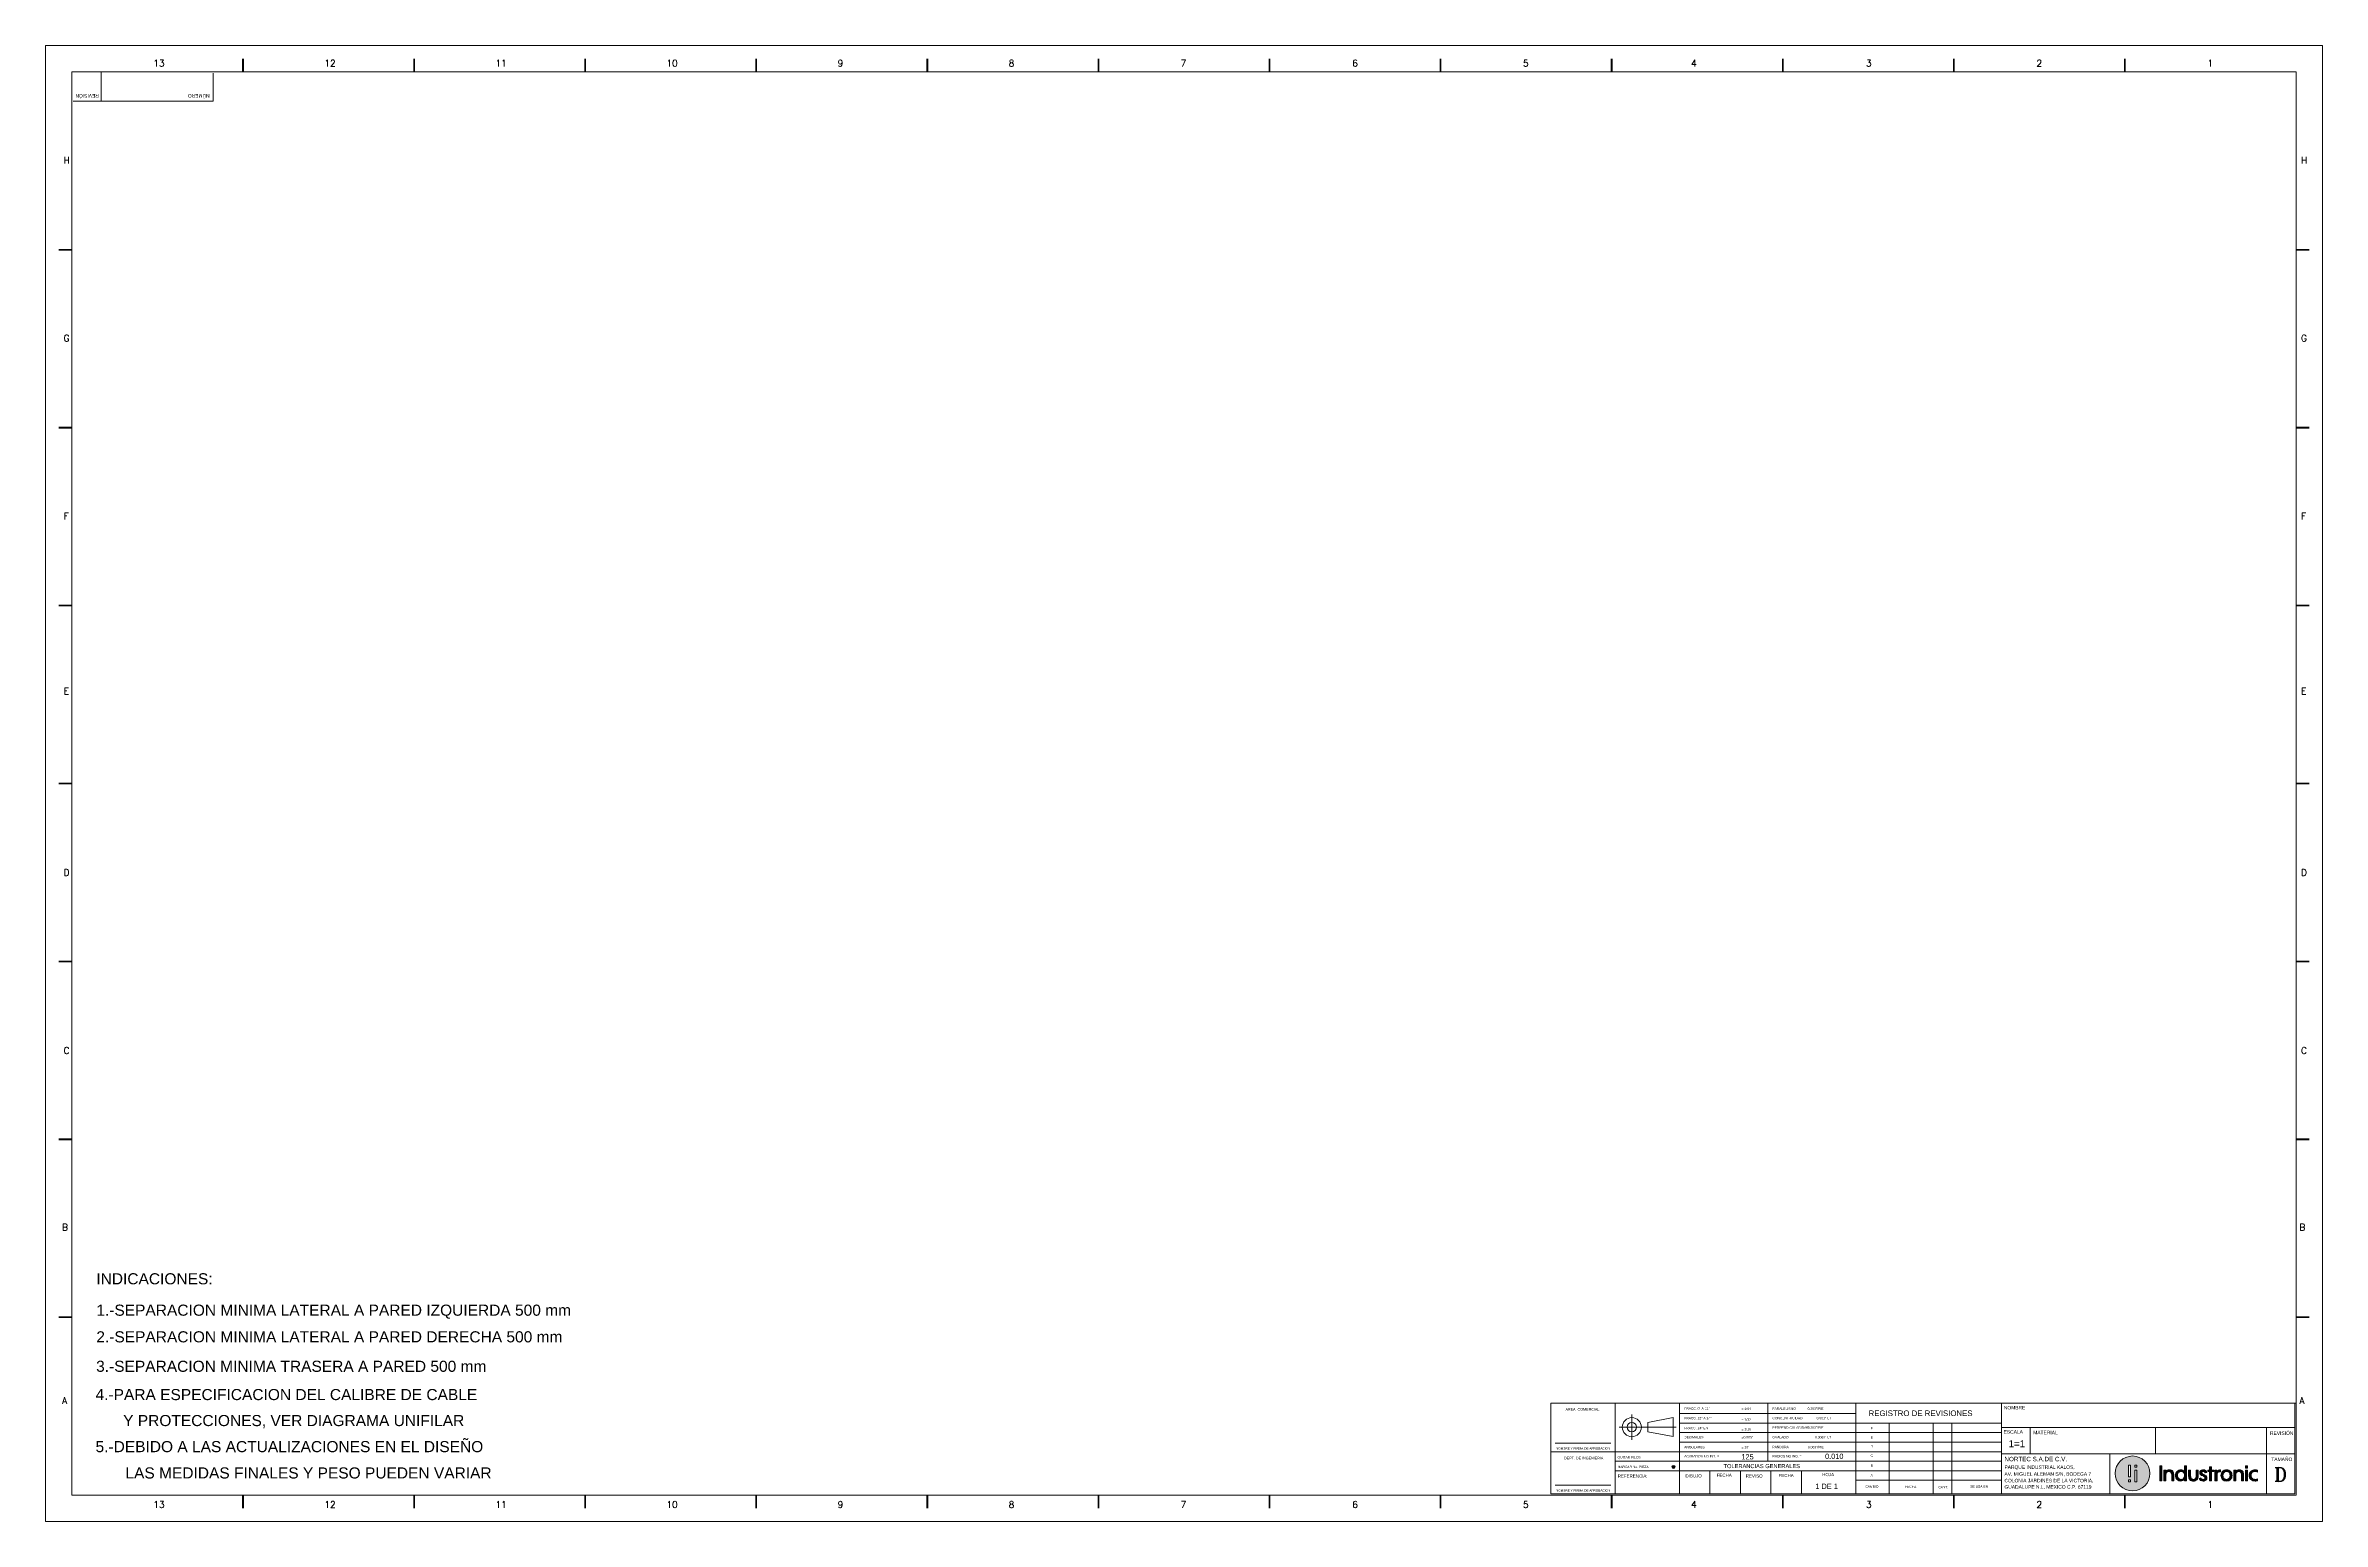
# Model space of a CAD drawing. Header units: millimetres. Extents: x 0 to 864, y 0 to 560.
import ezdxf
from ezdxf.enums import TextEntityAlignment as Align

# ---------------------------------------------------------------- set-up
doc = ezdxf.new("R2010")
doc.units = ezdxf.units.MM
doc.layers.add('ACOT', color=7, linetype='Continuous')
doc.layers.add('Capa 1', color=7, linetype='Continuous')
doc.styles.add('arial unicode ms', font='ARIALUNI.TTF')
doc.styles.add('ROMAND', font='romand', dxfattribs={"height": 0.125})
doc.styles.add('ROMANT', font='romant', dxfattribs={"height": 0.25})
doc.styles.get("Standard").update_dxf_attribs({"font": 'arial.ttf'})

msp = doc.modelspace()

# ---------------------------------------------------------------- hatches: boundary and pattern name
at = {"linetype": 'ByBlock', "lineweight": 18}
h = msp.add_hatch(color=0, dxfattribs=at)
h.dxf.hatch_style = 1
edge = h.paths.add_edge_path()
edge.add_spline(control_points=[(804.6, 16.89), (804.6, 17.27), (804.6, 17.57), (804.6, 17.57), (804.6, 18.01), (804.69, 18.35), (804.88, 18.59)], knot_values=[17, 17, 17, 17, 17.375023, 17.375023, 17.375023, 18.375023, 18.375023, 18.375023, 18.375023], degree=3, periodic=0)
edge.add_spline(control_points=[(804.88, 18.59), (805.07, 18.84), (805.34, 18.96), (805.72, 18.96)], knot_values=[16, 16, 16, 16, 17, 17, 17, 17], degree=3, periodic=0)
edge.add_spline(control_points=[(805.72, 18.96), (805.91, 18.96), (806.07, 18.92), (806.21, 18.86)], knot_values=[15, 15, 15, 15, 16, 16, 16, 16], degree=3, periodic=0)
edge.add_spline(control_points=[(806.21, 18.86), (806.34, 18.79), (806.45, 18.7), (806.53, 18.58)], knot_values=[14, 14, 14, 14, 15, 15, 15, 15], degree=3, periodic=0)
edge.add_spline(control_points=[(806.53, 18.58), (806.62, 18.46), (806.68, 18.32), (806.72, 18.16)], knot_values=[13, 13, 13, 13, 14, 14, 14, 14], degree=3, periodic=0)
edge.add_spline(control_points=[(806.72, 18.16), (806.76, 18.01), (806.78, 17.84), (806.78, 17.66)], knot_values=[12, 12, 12, 12, 13, 13, 13, 13], degree=3, periodic=0)
edge.add_spline(control_points=[(806.78, 17.66), (806.78, 17.66), (806.78, 15.4), (806.78, 15.4), (806.78, 15.4), (806.78, 15.4), (806.78, 15.4)], knot_values=[10.99999, 10.99999, 10.99999, 10.99999, 11.99999, 11.99999, 11.99999, 12, 12, 12, 12], degree=3, periodic=0)
edge.add_spline(control_points=[(806.78, 15.4), (806.78, 15.4), (807.56, 15.4), (807.56, 15.4)], knot_values=[10.00001, 10.00001, 10.00001, 10.00001, 10.99999, 10.99999, 10.99999, 10.99999], degree=3, periodic=0)
edge.add_spline(control_points=[(807.56, 15.4), (807.56, 15.4), (807.56, 17.82), (807.56, 17.82)], knot_values=[9.00001, 9.00001, 9.00001, 9.00001, 9.99999, 9.99999, 9.99999, 9.99999], degree=3, periodic=0)
edge.add_spline(control_points=[(807.56, 17.82), (807.56, 18.08), (807.52, 18.31), (807.46, 18.53)], knot_values=[8, 8, 8, 8, 9, 9, 9, 9], degree=3, periodic=0)
edge.add_spline(control_points=[(807.46, 18.53), (807.4, 18.75), (807.3, 18.94), (807.17, 19.1)], knot_values=[7, 7, 7, 7, 8, 8, 8, 8], degree=3, periodic=0)
edge.add_spline(control_points=[(807.17, 19.1), (807.04, 19.26), (806.87, 19.39), (806.67, 19.48)], knot_values=[6, 6, 6, 6, 7, 7, 7, 7], degree=3, periodic=0)
edge.add_spline(control_points=[(806.67, 19.48), (806.47, 19.57), (806.23, 19.61), (805.96, 19.61)], knot_values=[5, 5, 5, 5, 6, 6, 6, 6], degree=3, periodic=0)
edge.add_spline(control_points=[(805.96, 19.61), (805.62, 19.61), (805.35, 19.55), (805.13, 19.42)], knot_values=[4, 4, 4, 4, 5, 5, 5, 5], degree=3, periodic=0)
edge.add_spline(control_points=[(805.13, 19.42), (804.92, 19.3), (804.74, 19.12), (804.61, 18.9)], knot_values=[3, 3, 3, 3, 4, 4, 4, 4], degree=3, periodic=0)
edge.add_spline(control_points=[(804.58, 18.9), (804.58, 18.9), (804.58, 19.52), (804.58, 19.52), (804.58, 19.52), (804.58, 19.52), (804.58, 19.52)], knot_values=[0.99999, 0.99999, 0.99999, 0.99999, 1.99998, 1.99998, 1.99998, 1.99999, 1.99999, 1.99999, 1.99999], degree=3, periodic=0)
edge.add_spline(control_points=[(804.58, 19.52), (804.58, 19.52), (803.82, 19.52), (803.82, 19.52)], knot_values=[0.00001, 0.00001, 0.00001, 0.00001, 0.99999, 0.99999, 0.99999, 0.99999], degree=3, periodic=0)
edge.add_spline(control_points=[(803.82, 19.52), (803.82, 19.52), (803.82, 18.94), (803.82, 18.22)], knot_values=[20.624977, 20.624977, 20.624977, 20.624977, 21, 21, 21, 21], degree=3, periodic=0)
edge.add_spline(control_points=[(803.82, 18.22), (803.82, 17.49), (803.82, 16.62), (803.82, 16.04)], knot_values=[20.249985, 20.249985, 20.249985, 20.249985, 20.624977, 20.624977, 20.624977, 20.624977], degree=3, periodic=0)
edge.add_spline(control_points=[(803.82, 16.04), (803.82, 15.9), (803.82, 15.77), (803.82, 15.67)], knot_values=[20.156237, 20.156237, 20.156237, 20.156237, 20.249985, 20.249985, 20.249985, 20.249985], degree=3, periodic=0)
edge.add_spline(control_points=[(803.82, 15.67), (803.82, 15.57), (803.82, 15.49), (803.82, 15.45)], knot_values=[20.062489, 20.062489, 20.062489, 20.062489, 20.156237, 20.156237, 20.156237, 20.156237], degree=3, periodic=0)
edge.add_spline(control_points=[(803.82, 15.4), (803.82, 15.4), (803.82, 15.4), (803.82, 15.4), (803.82, 15.4), (803.82, 15.4), (803.82, 15.4)], knot_values=[19.998037, 19.998037, 19.998037, 19.998037, 20.000468, 20.000468, 20.000468, 20.002431, 20.002431, 20.002431, 20.002431], degree=3, periodic=0)
edge.add_spline(control_points=[(803.86, 15.4), (803.89, 15.4), (803.94, 15.4), (804, 15.4)], knot_values=[19.687496, 19.687496, 19.687496, 19.687496, 19.874992, 19.874992, 19.874992, 19.874992], degree=3, periodic=0)
edge.add_spline(control_points=[(804, 15.4), (804.07, 15.4), (804.14, 15.4), (804.21, 15.4)], knot_values=[19.5, 19.5, 19.5, 19.5, 19.687496, 19.687496, 19.687496, 19.687496], degree=3, periodic=0)
edge.add_spline(control_points=[(804.21, 15.4), (804.28, 15.4), (804.36, 15.4), (804.42, 15.4)], knot_values=[19.312504, 19.312504, 19.312504, 19.312504, 19.5, 19.5, 19.5, 19.5], degree=3, periodic=0)
edge.add_spline(control_points=[(804.42, 15.4), (804.48, 15.4), (804.54, 15.4), (804.57, 15.4)], knot_values=[19.125007, 19.125007, 19.125007, 19.125007, 19.312504, 19.312504, 19.312504, 19.312504], degree=3, periodic=0)
edge.add_spline(control_points=[(804.6, 15.4), (804.6, 15.4), (804.6, 15.4), (804.6, 15.4), (804.6, 15.4), (804.6, 15.4), (804.6, 15.4)], knot_values=[18.999033, 18.999033, 18.999033, 18.999033, 19.003926, 19.003926, 19.003926, 19.004893, 19.004893, 19.004893, 19.004893], degree=3, periodic=0)
edge.add_spline(control_points=[(804.6, 15.42), (804.6, 15.45), (804.6, 15.49), (804.6, 15.54)], knot_values=[18.843763, 18.843763, 18.843763, 18.843763, 18.937511, 18.937511, 18.937511, 18.937511], degree=3, periodic=0)
edge.add_spline(control_points=[(804.6, 15.54), (804.6, 15.6), (804.6, 15.66), (804.6, 15.74)], knot_values=[18.750015, 18.750015, 18.750015, 18.750015, 18.843763, 18.843763, 18.843763, 18.843763], degree=3, periodic=0)
edge.add_spline(control_points=[(804.6, 15.74), (804.6, 16.04), (804.6, 16.5), (804.6, 16.89)], knot_values=[18.375023, 18.375023, 18.375023, 18.375023, 18.750015, 18.750015, 18.750015, 18.750015], degree=3, periodic=0)
h = msp.add_hatch(color=0, dxfattribs=at)
h.dxf.hatch_style = 1
edge = h.paths.add_edge_path()
edge.add_spline(control_points=[(817.44, 18.5), (817.44, 18.33), (817.46, 18.18), (817.52, 18.06)], knot_values=[11, 11, 11, 11, 12, 12, 12, 12], degree=3, periodic=0)
edge.add_spline(control_points=[(817.52, 18.06), (817.58, 17.94), (817.66, 17.83), (817.76, 17.73)], knot_values=[10, 10, 10, 10, 11, 11, 11, 11], degree=3, periodic=0)
edge.add_spline(control_points=[(817.76, 17.73), (817.86, 17.64), (817.99, 17.56), (818.13, 17.48)], knot_values=[9, 9, 9, 9, 10, 10, 10, 10], degree=3, periodic=0)
edge.add_spline(control_points=[(818.13, 17.48), (818.27, 17.41), (818.42, 17.35), (818.58, 17.28)], knot_values=[8, 8, 8, 8, 9, 9, 9, 9], degree=3, periodic=0)
edge.add_spline(control_points=[(818.58, 17.28), (818.74, 17.22), (818.87, 17.16), (818.98, 17.1)], knot_values=[7, 7, 7, 7, 8, 8, 8, 8], degree=3, periodic=0)
edge.add_spline(control_points=[(818.98, 17.1), (819.09, 17.05), (819.18, 16.99), (819.24, 16.93)], knot_values=[6, 6, 6, 6, 7, 7, 7, 7], degree=3, periodic=0)
edge.add_spline(control_points=[(819.24, 16.93), (819.31, 16.87), (819.36, 16.8), (819.39, 16.73)], knot_values=[5, 5, 5, 5, 6, 6, 6, 6], degree=3, periodic=0)
edge.add_spline(control_points=[(819.39, 16.73), (819.42, 16.65), (819.43, 16.57), (819.43, 16.47)], knot_values=[4, 4, 4, 4, 5, 5, 5, 5], degree=3, periodic=0)
edge.add_spline(control_points=[(819.43, 16.47), (819.43, 16.31), (819.37, 16.19), (819.24, 16.1)], knot_values=[3, 3, 3, 3, 4, 4, 4, 4], degree=3, periodic=0)
edge.add_spline(control_points=[(819.24, 16.1), (819.12, 16.02), (818.97, 15.97), (818.78, 15.96)], knot_values=[2, 2, 2, 2, 3, 3, 3, 3], degree=3, periodic=0)
edge.add_spline(control_points=[(818.78, 15.96), (818.52, 15.96), (818.32, 16.02), (818.19, 16.12)], knot_values=[1, 1, 1, 1, 2, 2, 2, 2], degree=3, periodic=0)
edge.add_spline(control_points=[(818.19, 16.12), (818.05, 16.22), (817.95, 16.37), (817.87, 16.56)], knot_values=[0, 0, 0, 0, 1, 1, 1, 1], degree=3, periodic=0)
edge.add_spline(control_points=[(817.87, 16.56), (817.87, 16.56), (817.25, 16.32), (817.25, 16.32)], knot_values=[34.00001, 34.00001, 34.00001, 34.00001, 34.99999, 34.99999, 34.99999, 34.99999], degree=3, periodic=0)
edge.add_spline(control_points=[(817.25, 16.32), (817.33, 16), (817.51, 15.76), (817.78, 15.58)], knot_values=[33, 33, 33, 33, 34, 34, 34, 34], degree=3, periodic=0)
edge.add_spline(control_points=[(817.78, 15.58), (818.05, 15.4), (818.38, 15.31), (818.76, 15.31)], knot_values=[32, 32, 32, 32, 33, 33, 33, 33], degree=3, periodic=0)
edge.add_spline(control_points=[(818.76, 15.31), (819, 15.31), (819.2, 15.35), (819.38, 15.42)], knot_values=[31, 31, 31, 31, 32, 32, 32, 32], degree=3, periodic=0)
edge.add_spline(control_points=[(819.38, 15.42), (819.55, 15.5), (819.7, 15.59), (819.81, 15.7)], knot_values=[30, 30, 30, 30, 31, 31, 31, 31], degree=3, periodic=0)
edge.add_spline(control_points=[(819.81, 15.7), (819.93, 15.82), (820.02, 15.95), (820.07, 16.09)], knot_values=[29, 29, 29, 29, 30, 30, 30, 30], degree=3, periodic=0)
edge.add_spline(control_points=[(820.07, 16.09), (820.13, 16.23), (820.16, 16.37), (820.16, 16.51)], knot_values=[28, 28, 28, 28, 29, 29, 29, 29], degree=3, periodic=0)
edge.add_spline(control_points=[(820.16, 16.51), (820.16, 16.7), (820.13, 16.86), (820.07, 16.99)], knot_values=[27, 27, 27, 27, 28, 28, 28, 28], degree=3, periodic=0)
edge.add_spline(control_points=[(820.07, 16.99), (820, 17.12), (819.92, 17.24), (819.81, 17.34)], knot_values=[26, 26, 26, 26, 27, 27, 27, 27], degree=3, periodic=0)
edge.add_spline(control_points=[(819.81, 17.34), (819.7, 17.45), (819.57, 17.53), (819.42, 17.61)], knot_values=[25, 25, 25, 25, 26, 26, 26, 26], degree=3, periodic=0)
edge.add_spline(control_points=[(819.42, 17.61), (819.27, 17.69), (819.11, 17.76), (818.94, 17.83)], knot_values=[24, 24, 24, 24, 25, 25, 25, 25], degree=3, periodic=0)
edge.add_spline(control_points=[(818.94, 17.83), (818.67, 17.95), (818.47, 18.05), (818.35, 18.14)], knot_values=[23, 23, 23, 23, 24, 24, 24, 24], degree=3, periodic=0)
edge.add_spline(control_points=[(818.35, 18.14), (818.23, 18.22), (818.17, 18.35), (818.17, 18.51)], knot_values=[22, 22, 22, 22, 23, 23, 23, 23], degree=3, periodic=0)
edge.add_spline(control_points=[(818.17, 18.51), (818.17, 18.63), (818.22, 18.73), (818.32, 18.82)], knot_values=[21, 21, 21, 21, 22, 22, 22, 22], degree=3, periodic=0)
edge.add_spline(control_points=[(818.32, 18.82), (818.41, 18.91), (818.56, 18.96), (818.74, 18.96)], knot_values=[20, 20, 20, 20, 21, 21, 21, 21], degree=3, periodic=0)
edge.add_spline(control_points=[(818.74, 18.96), (819.15, 18.96), (819.4, 18.78), (819.49, 18.41)], knot_values=[19, 19, 19, 19, 20, 20, 20, 20], degree=3, periodic=0)
edge.add_spline(control_points=[(819.49, 18.41), (819.49, 18.41), (820.11, 18.62), (820.11, 18.62)], knot_values=[18.00001, 18.00001, 18.00001, 18.00001, 19, 19, 19, 19], degree=3, periodic=0)
edge.add_spline(control_points=[(820.11, 18.62), (820.05, 18.93), (819.9, 19.18), (819.67, 19.35)], knot_values=[17, 17, 17, 17, 18, 18, 18, 18], degree=3, periodic=0)
edge.add_spline(control_points=[(819.67, 19.35), (819.43, 19.52), (819.12, 19.61), (818.72, 19.61)], knot_values=[16, 16, 16, 16, 17, 17, 17, 17], degree=3, periodic=0)
edge.add_spline(control_points=[(818.72, 19.61), (818.52, 19.61), (818.35, 19.58), (818.19, 19.52)], knot_values=[15, 15, 15, 15, 16, 16, 16, 16], degree=3, periodic=0)
edge.add_spline(control_points=[(818.19, 19.52), (818.03, 19.46), (817.9, 19.38), (817.78, 19.28)], knot_values=[14, 14, 14, 14, 15, 15, 15, 15], degree=3, periodic=0)
edge.add_spline(control_points=[(817.78, 19.28), (817.67, 19.18), (817.58, 19.06), (817.52, 18.93)], knot_values=[13, 13, 13, 13, 14, 14, 14, 14], degree=3, periodic=0)
edge.add_spline(control_points=[(817.52, 18.93), (817.46, 18.79), (817.44, 18.65), (817.44, 18.5)], knot_values=[12, 12, 12, 12, 13, 13, 13, 13], degree=3, periodic=0)
edge = h.paths.add_edge_path()
edge.add_spline(control_points=[(816.04, 19.52), (816.04, 19.52), (816.04, 17.26), (816.04, 17.26)], knot_values=[10.00001, 10.00001, 10.00001, 10.00001, 10.99999, 10.99999, 10.99999, 10.99999], degree=3, periodic=0)
edge.add_spline(control_points=[(816.04, 17.26), (816.04, 17.08), (816.02, 16.91), (815.97, 16.76)], knot_values=[9, 9, 9, 9, 10, 10, 10, 10], degree=3, periodic=0)
edge.add_spline(control_points=[(815.97, 16.76), (815.93, 16.6), (815.87, 16.46), (815.78, 16.35)], knot_values=[8, 8, 8, 8, 9, 9, 9, 9], degree=3, periodic=0)
edge.add_spline(control_points=[(815.78, 16.35), (815.7, 16.23), (815.6, 16.13), (815.47, 16.07)], knot_values=[7, 7, 7, 7, 8, 8, 8, 8], degree=3, periodic=0)
edge.add_spline(control_points=[(815.47, 16.07), (815.34, 16), (815.18, 15.96), (815.01, 15.96)], knot_values=[6, 6, 6, 6, 7, 7, 7, 7], degree=3, periodic=0)
edge.add_spline(control_points=[(815.01, 15.96), (814.83, 15.96), (814.68, 16), (814.55, 16.07)], knot_values=[5, 5, 5, 5, 6, 6, 6, 6], degree=3, periodic=0)
edge.add_spline(control_points=[(814.55, 16.07), (814.42, 16.13), (814.31, 16.23), (814.23, 16.35)], knot_values=[4, 4, 4, 4, 5, 5, 5, 5], degree=3, periodic=0)
edge.add_spline(control_points=[(814.23, 16.35), (814.15, 16.46), (814.08, 16.6), (814.04, 16.76)], knot_values=[3, 3, 3, 3, 4, 4, 4, 4], degree=3, periodic=0)
edge.add_spline(control_points=[(814.04, 16.76), (814, 16.91), (813.98, 17.08), (813.98, 17.26)], knot_values=[2, 2, 2, 2, 3, 3, 3, 3], degree=3, periodic=0)
edge.add_spline(control_points=[(813.98, 17.26), (813.98, 17.26), (813.98, 19.52), (813.98, 19.52), (813.98, 19.52), (813.98, 19.52), (813.98, 19.52)], knot_values=[0.99999, 0.99999, 0.99999, 0.99999, 1.99999, 1.99999, 1.99999, 2, 2, 2, 2], degree=3, periodic=0)
edge.add_spline(control_points=[(813.98, 19.52), (813.98, 19.52), (813.2, 19.52), (813.2, 19.52)], knot_values=[0.00001, 0.00001, 0.00001, 0.00001, 0.99999, 0.99999, 0.99999, 0.99999], degree=3, periodic=0)
edge.add_spline(control_points=[(813.2, 19.52), (813.2, 19.52), (813.2, 17.14), (813.2, 17.14)], knot_values=[21.00001, 21.00001, 21.00001, 21.00001, 21.99999, 21.99999, 21.99999, 21.99999], degree=3, periodic=0)
edge.add_spline(control_points=[(813.2, 17.14), (813.2, 16.86), (813.25, 16.62), (813.33, 16.39)], knot_values=[20, 20, 20, 20, 21, 21, 21, 21], degree=3, periodic=0)
edge.add_spline(control_points=[(813.33, 16.39), (813.42, 16.17), (813.55, 15.98), (813.71, 15.81)], knot_values=[19, 19, 19, 19, 20, 20, 20, 20], degree=3, periodic=0)
edge.add_spline(control_points=[(813.71, 15.81), (813.87, 15.65), (814.06, 15.53), (814.28, 15.44)], knot_values=[18, 18, 18, 18, 19, 19, 19, 19], degree=3, periodic=0)
edge.add_spline(control_points=[(814.28, 15.44), (814.5, 15.36), (814.74, 15.31), (815, 15.31)], knot_values=[17, 17, 17, 17, 18, 18, 18, 18], degree=3, periodic=0)
edge.add_spline(control_points=[(815, 15.31), (815.27, 15.31), (815.51, 15.36), (815.73, 15.45)], knot_values=[16, 16, 16, 16, 17, 17, 17, 17], degree=3, periodic=0)
edge.add_spline(control_points=[(815.73, 15.45), (815.95, 15.54), (816.14, 15.66), (816.3, 15.82)], knot_values=[15, 15, 15, 15, 16, 16, 16, 16], degree=3, periodic=0)
edge.add_spline(control_points=[(816.3, 15.82), (816.47, 15.98), (816.59, 16.18), (816.68, 16.4)], knot_values=[14, 14, 14, 14, 15, 15, 15, 15], degree=3, periodic=0)
edge.add_spline(control_points=[(816.68, 16.4), (816.77, 16.63), (816.81, 16.88), (816.81, 17.16)], knot_values=[13, 13, 13, 13, 14, 14, 14, 14], degree=3, periodic=0)
edge.add_spline(control_points=[(816.81, 17.16), (816.81, 17.16), (816.81, 19.52), (816.81, 19.52), (816.81, 19.52), (816.81, 19.52), (816.81, 19.52)], knot_values=[11.99999, 11.99999, 11.99999, 11.99999, 12.99999, 12.99999, 12.99999, 13, 13, 13, 13], degree=3, periodic=0)
edge.add_spline(control_points=[(816.81, 19.52), (816.81, 19.52), (816.04, 19.52), (816.04, 19.52)], knot_values=[11.00001, 11.00001, 11.00001, 11.00001, 11.99999, 11.99999, 11.99999, 11.99999], degree=3, periodic=0)
h = msp.add_hatch(color=0, dxfattribs=at)
h.dxf.hatch_style = 1
h.paths.add_polyline_path([(821.91, 18.91), (822.82, 18.91), (822.82, 19.52), (821.91, 19.52), (821.91, 20.68), (821.13, 20.68), (821.13, 19.52), (820.46, 19.52), (820.46, 18.91), (821.13, 18.91), (821.13, 15.4), (821.91, 15.4)])
h = msp.add_hatch(color=0, dxfattribs=at)
h.dxf.hatch_style = 1
edge = h.paths.add_edge_path()
edge.add_spline(control_points=[(823.22, 19.52), (823.22, 19.52), (823.22, 18.94), (823.22, 18.22)], knot_values=[10.624977, 10.624977, 10.624977, 10.624977, 11, 11, 11, 11], degree=3, periodic=0)
edge.add_spline(control_points=[(823.22, 18.22), (823.22, 17.49), (823.22, 16.62), (823.22, 16.04)], knot_values=[10.249985, 10.249985, 10.249985, 10.249985, 10.624977, 10.624977, 10.624977, 10.624977], degree=3, periodic=0)
edge.add_spline(control_points=[(823.22, 16.04), (823.22, 15.9), (823.22, 15.77), (823.22, 15.67)], knot_values=[10.156237, 10.156237, 10.156237, 10.156237, 10.249985, 10.249985, 10.249985, 10.249985], degree=3, periodic=0)
edge.add_spline(control_points=[(823.22, 15.67), (823.22, 15.57), (823.22, 15.49), (823.22, 15.45)], knot_values=[10.062489, 10.062489, 10.062489, 10.062489, 10.156237, 10.156237, 10.156237, 10.156237], degree=3, periodic=0)
edge.add_spline(control_points=[(823.22, 15.4), (823.22, 15.4), (823.22, 15.4), (823.22, 15.4), (823.22, 15.4), (823.22, 15.4), (823.22, 15.4)], knot_values=[9.998037, 9.998037, 9.998037, 9.998037, 10.000468, 10.000468, 10.000468, 10.002431, 10.002431, 10.002431, 10.002431], degree=3, periodic=0)
edge.add_spline(control_points=[(823.24, 15.4), (823.24, 15.4), (823.25, 15.4), (823.26, 15.4)], knot_values=[9.874992, 9.874992, 9.874992, 9.874992, 9.921867, 9.921867, 9.921867, 9.921867], degree=3, periodic=0)
edge.add_spline(control_points=[(823.26, 15.4), (823.29, 15.4), (823.34, 15.4), (823.4, 15.4)], knot_values=[9.687496, 9.687496, 9.687496, 9.687496, 9.874992, 9.874992, 9.874992, 9.874992], degree=3, periodic=0)
edge.add_spline(control_points=[(823.4, 15.4), (823.47, 15.4), (823.54, 15.4), (823.61, 15.4)], knot_values=[9.5, 9.5, 9.5, 9.5, 9.687496, 9.687496, 9.687496, 9.687496], degree=3, periodic=0)
edge.add_spline(control_points=[(823.61, 15.4), (823.68, 15.4), (823.76, 15.4), (823.82, 15.4)], knot_values=[9.312504, 9.312504, 9.312504, 9.312504, 9.5, 9.5, 9.5, 9.5], degree=3, periodic=0)
edge.add_spline(control_points=[(823.82, 15.4), (823.88, 15.4), (823.93, 15.4), (823.97, 15.4)], knot_values=[9.125007, 9.125007, 9.125007, 9.125007, 9.312504, 9.312504, 9.312504, 9.312504], degree=3, periodic=0)
edge.add_spline(control_points=[(824, 15.4), (824, 15.4), (824, 15.4), (824, 15.4), (824, 15.4), (824, 15.4), (824, 15.4)], knot_values=[8.999033, 8.999033, 8.999033, 8.999033, 9.003926, 9.003926, 9.003926, 9.004893, 9.004893, 9.004893, 9.004893], degree=3, periodic=0)
edge.add_spline(control_points=[(824, 15.42), (824, 15.44), (824, 15.48), (824, 15.53)], knot_values=[8.843763, 8.843763, 8.843763, 8.843763, 8.937511, 8.937511, 8.937511, 8.937511], degree=3, periodic=0)
edge.add_spline(control_points=[(824, 15.53), (824, 15.59), (824, 15.65), (824, 15.72)], knot_values=[8.750015, 8.750015, 8.750015, 8.750015, 8.843763, 8.843763, 8.843763, 8.843763], degree=3, periodic=0)
edge.add_spline(control_points=[(824, 15.72), (824, 16.01), (824, 16.45), (824, 16.81)], knot_values=[8.375023, 8.375023, 8.375023, 8.375023, 8.750015, 8.750015, 8.750015, 8.750015], degree=3, periodic=0)
edge.add_spline(control_points=[(824, 16.81), (824, 17.17), (824, 17.46), (824, 17.46), (824, 17.94), (824.11, 18.3), (824.33, 18.53)], knot_values=[7, 7, 7, 7, 7.375023, 7.375023, 7.375023, 8.375023, 8.375023, 8.375023, 8.375023], degree=3, periodic=0)
edge.add_spline(control_points=[(824.33, 18.53), (824.54, 18.76), (824.89, 18.88), (825.37, 18.88)], knot_values=[6, 6, 6, 6, 7, 7, 7, 7], degree=3, periodic=0)
edge.add_spline(control_points=[(825.37, 18.88), (825.37, 18.88), (825.37, 19.61), (825.37, 19.61)], knot_values=[5.00001, 5.00001, 5.00001, 5.00001, 6, 6, 6, 6], degree=3, periodic=0)
edge.add_spline(control_points=[(825.37, 19.61), (825.03, 19.61), (824.75, 19.55), (824.53, 19.42)], knot_values=[4, 4, 4, 4, 5, 5, 5, 5], degree=3, periodic=0)
edge.add_spline(control_points=[(824.53, 19.42), (824.32, 19.3), (824.14, 19.12), (824.01, 18.89)], knot_values=[3, 3, 3, 3, 4, 4, 4, 4], degree=3, periodic=0)
edge.add_spline(control_points=[(824.01, 18.89), (824.01, 18.89), (823.98, 18.89), (823.98, 18.89), (823.98, 18.89), (823.98, 18.89), (823.98, 18.89)], knot_values=[1.99999, 1.99999, 1.99999, 1.99999, 2.99999, 2.99999, 2.99999, 3, 3, 3, 3], degree=3, periodic=0)
edge.add_spline(control_points=[(823.98, 18.89), (823.98, 18.89), (823.98, 19.52), (823.98, 19.52), (823.98, 19.52), (823.98, 19.52), (823.98, 19.52)], knot_values=[0.99999, 0.99999, 0.99999, 0.99999, 1.99998, 1.99998, 1.99998, 1.99999, 1.99999, 1.99999, 1.99999], degree=3, periodic=0)
edge.add_spline(control_points=[(823.98, 19.52), (823.98, 19.52), (823.22, 19.52), (823.22, 19.52)], knot_values=[0.00001, 0.00001, 0.00001, 0.00001, 0.99999, 0.99999, 0.99999, 0.99999], degree=3, periodic=0)
h = msp.add_hatch(color=0, dxfattribs=at)
h.dxf.hatch_style = 1
edge = h.paths.add_edge_path()
edge.add_spline(control_points=[(827.59, 15.31), (827.89, 15.31), (828.18, 15.37), (828.44, 15.47)], knot_values=[15, 15, 15, 15, 16, 16, 16, 16], degree=3, periodic=0)
edge.add_spline(control_points=[(828.44, 15.47), (828.7, 15.58), (828.92, 15.73), (829.11, 15.92)], knot_values=[14, 14, 14, 14, 15, 15, 15, 15], degree=3, periodic=0)
edge.add_spline(control_points=[(829.11, 15.92), (829.3, 16.12), (829.44, 16.35), (829.55, 16.61)], knot_values=[13, 13, 13, 13, 14, 14, 14, 14], degree=3, periodic=0)
edge.add_spline(control_points=[(829.55, 16.61), (829.66, 16.87), (829.71, 17.16), (829.71, 17.46)], knot_values=[12, 12, 12, 12, 13, 13, 13, 13], degree=3, periodic=0)
edge.add_spline(control_points=[(829.71, 17.46), (829.71, 17.77), (829.66, 18.05), (829.55, 18.31)], knot_values=[11, 11, 11, 11, 12, 12, 12, 12], degree=3, periodic=0)
edge.add_spline(control_points=[(829.55, 18.31), (829.44, 18.58), (829.3, 18.8), (829.11, 19)], knot_values=[10, 10, 10, 10, 11, 11, 11, 11], degree=3, periodic=0)
edge.add_spline(control_points=[(829.11, 19), (828.92, 19.19), (828.7, 19.34), (828.44, 19.45)], knot_values=[9, 9, 9, 9, 10, 10, 10, 10], degree=3, periodic=0)
edge.add_spline(control_points=[(828.44, 19.45), (828.18, 19.56), (827.89, 19.61), (827.59, 19.61)], knot_values=[8, 8, 8, 8, 9, 9, 9, 9], degree=3, periodic=0)
edge.add_spline(control_points=[(827.59, 19.61), (827.29, 19.61), (827.01, 19.56), (826.75, 19.45)], knot_values=[7, 7, 7, 7, 8, 8, 8, 8], degree=3, periodic=0)
edge.add_spline(control_points=[(826.75, 19.45), (826.49, 19.34), (826.26, 19.19), (826.07, 19)], knot_values=[6, 6, 6, 6, 7, 7, 7, 7], degree=3, periodic=0)
edge.add_spline(control_points=[(826.07, 19), (825.89, 18.8), (825.74, 18.58), (825.63, 18.31)], knot_values=[5, 5, 5, 5, 6, 6, 6, 6], degree=3, periodic=0)
edge.add_spline(control_points=[(825.63, 18.31), (825.53, 18.05), (825.48, 17.77), (825.48, 17.46)], knot_values=[4, 4, 4, 4, 5, 5, 5, 5], degree=3, periodic=0)
edge.add_spline(control_points=[(825.48, 17.46), (825.48, 17.16), (825.53, 16.87), (825.63, 16.61)], knot_values=[3, 3, 3, 3, 4, 4, 4, 4], degree=3, periodic=0)
edge.add_spline(control_points=[(825.63, 16.61), (825.74, 16.35), (825.89, 16.12), (826.07, 15.92)], knot_values=[2, 2, 2, 2, 3, 3, 3, 3], degree=3, periodic=0)
edge.add_spline(control_points=[(826.07, 15.92), (826.26, 15.73), (826.49, 15.58), (826.75, 15.47)], knot_values=[1, 1, 1, 1, 2, 2, 2, 2], degree=3, periodic=0)
edge.add_spline(control_points=[(826.75, 15.47), (827.01, 15.37), (827.29, 15.31), (827.59, 15.31)], knot_values=[0, 0, 0, 0, 1, 1, 1, 1], degree=3, periodic=0)
edge = h.paths.add_edge_path(flags=16)
edge.add_spline(control_points=[(827.59, 15.96), (827.78, 15.96), (827.96, 16), (828.13, 16.07)], knot_values=[0, 0, 0, 0, 1, 1, 1, 1], degree=3, periodic=0)
edge.add_spline(control_points=[(828.13, 16.07), (828.29, 16.15), (828.43, 16.25), (828.55, 16.38)], knot_values=[1, 1, 1, 1, 2, 2, 2, 2], degree=3, periodic=0)
edge.add_spline(control_points=[(828.55, 16.38), (828.67, 16.52), (828.76, 16.68), (828.83, 16.86)], knot_values=[2, 2, 2, 2, 3, 3, 3, 3], degree=3, periodic=0)
edge.add_spline(control_points=[(828.83, 16.86), (828.9, 17.04), (828.93, 17.24), (828.93, 17.46), (828.93, 17.68), (828.9, 17.89), (828.83, 18.07)], knot_values=[3, 3, 3, 3, 4, 4, 4, 5, 5, 5, 5], degree=3, periodic=0)
edge.add_spline(control_points=[(828.83, 18.07), (828.76, 18.25), (828.67, 18.4), (828.55, 18.54)], knot_values=[5, 5, 5, 5, 6, 6, 6, 6], degree=3, periodic=0)
edge.add_spline(control_points=[(828.55, 18.54), (828.43, 18.67), (828.29, 18.77), (828.13, 18.85)], knot_values=[6, 6, 6, 6, 7, 7, 7, 7], degree=3, periodic=0)
edge.add_spline(control_points=[(828.13, 18.85), (827.96, 18.92), (827.78, 18.96), (827.59, 18.96)], knot_values=[7, 7, 7, 7, 8, 8, 8, 8], degree=3, periodic=0)
edge.add_spline(control_points=[(827.59, 18.96), (827.4, 18.96), (827.23, 18.92), (827.06, 18.85)], knot_values=[8, 8, 8, 8, 9, 9, 9, 9], degree=3, periodic=0)
edge.add_spline(control_points=[(827.06, 18.85), (826.9, 18.77), (826.75, 18.67), (826.64, 18.54)], knot_values=[9, 9, 9, 9, 10, 10, 10, 10], degree=3, periodic=0)
edge.add_spline(control_points=[(826.64, 18.54), (826.52, 18.4), (826.42, 18.25), (826.36, 18.07)], knot_values=[10, 10, 10, 10, 11, 11, 11, 11], degree=3, periodic=0)
edge.add_spline(control_points=[(826.36, 18.07), (826.29, 17.89), (826.25, 17.68), (826.25, 17.46), (826.25, 17.24), (826.29, 17.04), (826.36, 16.86)], knot_values=[11, 11, 11, 11, 12, 12, 12, 13, 13, 13, 13], degree=3, periodic=0)
edge.add_spline(control_points=[(826.36, 16.86), (826.42, 16.68), (826.52, 16.52), (826.64, 16.38)], knot_values=[13, 13, 13, 13, 14, 14, 14, 14], degree=3, periodic=0)
edge.add_spline(control_points=[(826.64, 16.38), (826.75, 16.25), (826.9, 16.15), (827.06, 16.07)], knot_values=[14, 14, 14, 14, 15, 15, 15, 15], degree=3, periodic=0)
edge.add_spline(control_points=[(827.06, 16.07), (827.23, 16), (827.4, 15.96), (827.59, 15.96)], knot_values=[15, 15, 15, 15, 16, 16, 16, 16], degree=3, periodic=0)
h = msp.add_hatch(color=0, dxfattribs=at)
h.dxf.hatch_style = 1
edge = h.paths.add_edge_path()
edge.add_spline(control_points=[(830.33, 18.22), (830.33, 17.49), (830.33, 16.62), (830.33, 16.04)], knot_values=[20.249985, 20.249985, 20.249985, 20.249985, 20.624977, 20.624977, 20.624977, 20.624977], degree=3, periodic=0)
edge.add_spline(control_points=[(830.33, 16.04), (830.33, 15.9), (830.33, 15.77), (830.33, 15.67)], knot_values=[20.156237, 20.156237, 20.156237, 20.156237, 20.249985, 20.249985, 20.249985, 20.249985], degree=3, periodic=0)
edge.add_spline(control_points=[(830.33, 15.67), (830.33, 15.57), (830.33, 15.49), (830.33, 15.45)], knot_values=[20.062489, 20.062489, 20.062489, 20.062489, 20.156237, 20.156237, 20.156237, 20.156237], degree=3, periodic=0)
edge.add_spline(control_points=[(830.33, 15.4), (830.33, 15.4), (830.33, 15.4), (830.33, 15.4), (830.33, 15.4), (830.33, 15.4), (830.33, 15.4)], knot_values=[19.998037, 19.998037, 19.998037, 19.998037, 20.000468, 20.000468, 20.000468, 20.002431, 20.002431, 20.002431, 20.002431], degree=3, periodic=0)
edge.add_spline(control_points=[(830.35, 15.4), (830.35, 15.4), (830.36, 15.4), (830.37, 15.4)], knot_values=[19.874992, 19.874992, 19.874992, 19.874992, 19.921867, 19.921867, 19.921867, 19.921867], degree=3, periodic=0)
edge.add_spline(control_points=[(830.37, 15.4), (830.4, 15.4), (830.45, 15.4), (830.51, 15.4)], knot_values=[19.687496, 19.687496, 19.687496, 19.687496, 19.874992, 19.874992, 19.874992, 19.874992], degree=3, periodic=0)
edge.add_spline(control_points=[(830.51, 15.4), (830.58, 15.4), (830.65, 15.4), (830.72, 15.4)], knot_values=[19.5, 19.5, 19.5, 19.5, 19.687496, 19.687496, 19.687496, 19.687496], degree=3, periodic=0)
edge.add_spline(control_points=[(830.72, 15.4), (830.8, 15.4), (830.87, 15.4), (830.93, 15.4)], knot_values=[19.312504, 19.312504, 19.312504, 19.312504, 19.5, 19.5, 19.5, 19.5], degree=3, periodic=0)
edge.add_spline(control_points=[(830.93, 15.4), (830.99, 15.4), (831.05, 15.4), (831.08, 15.4)], knot_values=[19.125007, 19.125007, 19.125007, 19.125007, 19.312504, 19.312504, 19.312504, 19.312504], degree=3, periodic=0)
edge.add_spline(control_points=[(831.11, 15.4), (831.11, 15.4), (831.11, 15.4), (831.11, 15.4), (831.11, 15.4), (831.11, 15.4), (831.11, 15.4)], knot_values=[18.999033, 18.999033, 18.999033, 18.999033, 19.003926, 19.003926, 19.003926, 19.004893, 19.004893, 19.004893, 19.004893], degree=3, periodic=0)
edge.add_spline(control_points=[(831.11, 15.42), (831.11, 15.45), (831.11, 15.49), (831.11, 15.54)], knot_values=[18.843763, 18.843763, 18.843763, 18.843763, 18.937511, 18.937511, 18.937511, 18.937511], degree=3, periodic=0)
edge.add_spline(control_points=[(831.11, 15.54), (831.11, 15.6), (831.11, 15.66), (831.11, 15.74)], knot_values=[18.750015, 18.750015, 18.750015, 18.750015, 18.843763, 18.843763, 18.843763, 18.843763], degree=3, periodic=0)
edge.add_spline(control_points=[(831.11, 15.74), (831.11, 16.04), (831.11, 16.5), (831.11, 16.89)], knot_values=[18.375023, 18.375023, 18.375023, 18.375023, 18.750015, 18.750015, 18.750015, 18.750015], degree=3, periodic=0)
edge.add_spline(control_points=[(831.11, 16.89), (831.11, 17.27), (831.11, 17.57), (831.11, 17.57), (831.11, 18.01), (831.2, 18.35), (831.39, 18.59)], knot_values=[17, 17, 17, 17, 17.375023, 17.375023, 17.375023, 18.375023, 18.375023, 18.375023, 18.375023], degree=3, periodic=0)
edge.add_spline(control_points=[(831.39, 18.59), (831.58, 18.84), (831.86, 18.96), (832.23, 18.96)], knot_values=[16, 16, 16, 16, 17, 17, 17, 17], degree=3, periodic=0)
edge.add_spline(control_points=[(832.23, 18.96), (832.42, 18.96), (832.58, 18.92), (832.72, 18.86)], knot_values=[15, 15, 15, 15, 16, 16, 16, 16], degree=3, periodic=0)
edge.add_spline(control_points=[(832.72, 18.86), (832.85, 18.79), (832.96, 18.7), (833.04, 18.58)], knot_values=[14, 14, 14, 14, 15, 15, 15, 15], degree=3, periodic=0)
edge.add_spline(control_points=[(833.04, 18.58), (833.13, 18.46), (833.19, 18.32), (833.23, 18.16)], knot_values=[13, 13, 13, 13, 14, 14, 14, 14], degree=3, periodic=0)
edge.add_spline(control_points=[(833.23, 18.16), (833.27, 18.01), (833.29, 17.84), (833.29, 17.66)], knot_values=[12, 12, 12, 12, 13, 13, 13, 13], degree=3, periodic=0)
edge.add_spline(control_points=[(833.29, 17.66), (833.29, 17.66), (833.29, 15.4), (833.29, 15.4), (833.29, 15.4), (833.29, 15.4), (833.29, 15.4)], knot_values=[10.99999, 10.99999, 10.99999, 10.99999, 11.99999, 11.99999, 11.99999, 12, 12, 12, 12], degree=3, periodic=0)
edge.add_spline(control_points=[(833.29, 15.4), (833.29, 15.4), (834.07, 15.4), (834.07, 15.4)], knot_values=[10.00001, 10.00001, 10.00001, 10.00001, 10.99999, 10.99999, 10.99999, 10.99999], degree=3, periodic=0)
edge.add_spline(control_points=[(834.07, 15.4), (834.07, 15.4), (834.07, 17.82), (834.07, 17.82)], knot_values=[9.00001, 9.00001, 9.00001, 9.00001, 9.99999, 9.99999, 9.99999, 9.99999], degree=3, periodic=0)
edge.add_spline(control_points=[(834.07, 17.82), (834.07, 18.08), (834.03, 18.31), (833.97, 18.53)], knot_values=[8, 8, 8, 8, 9, 9, 9, 9], degree=3, periodic=0)
edge.add_spline(control_points=[(833.97, 18.53), (833.91, 18.75), (833.81, 18.94), (833.68, 19.1)], knot_values=[7, 7, 7, 7, 8, 8, 8, 8], degree=3, periodic=0)
edge.add_spline(control_points=[(833.68, 19.1), (833.55, 19.26), (833.38, 19.39), (833.18, 19.48)], knot_values=[6, 6, 6, 6, 7, 7, 7, 7], degree=3, periodic=0)
edge.add_spline(control_points=[(833.18, 19.48), (832.98, 19.57), (832.74, 19.61), (832.47, 19.61)], knot_values=[5, 5, 5, 5, 6, 6, 6, 6], degree=3, periodic=0)
edge.add_spline(control_points=[(832.47, 19.61), (832.14, 19.61), (831.86, 19.55), (831.64, 19.42)], knot_values=[4, 4, 4, 4, 5, 5, 5, 5], degree=3, periodic=0)
edge.add_spline(control_points=[(831.64, 19.42), (831.43, 19.3), (831.26, 19.12), (831.12, 18.9)], knot_values=[3, 3, 3, 3, 4, 4, 4, 4], degree=3, periodic=0)
edge.add_spline(control_points=[(831.1, 18.9), (831.1, 18.9), (831.1, 19.52), (831.1, 19.52), (831.1, 19.52), (831.1, 19.52), (831.1, 19.52)], knot_values=[0.99999, 0.99999, 0.99999, 0.99999, 1.99998, 1.99998, 1.99998, 1.99999, 1.99999, 1.99999, 1.99999], degree=3, periodic=0)
edge.add_spline(control_points=[(831.1, 19.52), (831.1, 19.52), (830.33, 19.52), (830.33, 19.52)], knot_values=[0.00001, 0.00001, 0.00001, 0.00001, 0.99999, 0.99999, 0.99999, 0.99999], degree=3, periodic=0)
edge.add_spline(control_points=[(830.33, 19.52), (830.33, 19.52), (830.33, 18.94), (830.33, 18.22)], knot_values=[20.624977, 20.624977, 20.624977, 20.624977, 21, 21, 21, 21], degree=3, periodic=0)
h.paths.add_polyline_path([(834.81, 15.4), (835.59, 15.4), (835.59, 19.52), (834.81, 19.52)])
h.paths.add_polyline_path([(834.8, 20.26), (835.6, 20.26), (835.6, 21.06), (834.8, 21.06)])
edge = h.paths.add_edge_path()
edge.add_spline(control_points=[(837.08, 18.07), (837.14, 18.26), (837.24, 18.41), (837.36, 18.54)], knot_values=[16, 16, 16, 16, 17, 17, 17, 17], degree=3, periodic=0)
edge.add_spline(control_points=[(837.36, 18.54), (837.48, 18.67), (837.63, 18.78), (837.81, 18.85)], knot_values=[15, 15, 15, 15, 16, 16, 16, 16], degree=3, periodic=0)
edge.add_spline(control_points=[(837.81, 18.85), (837.99, 18.92), (838.19, 18.96), (838.42, 18.96)], knot_values=[14, 14, 14, 14, 15, 15, 15, 15], degree=3, periodic=0)
edge.add_spline(control_points=[(838.42, 18.96), (838.81, 18.96), (839.13, 18.87), (839.38, 18.7)], knot_values=[13, 13, 13, 13, 14, 14, 14, 14], degree=3, periodic=0)
edge.add_spline(control_points=[(839.38, 18.7), (839.38, 18.7), (839.38, 19.41), (839.38, 19.41)], knot_values=[12.00001, 12.00001, 12.00001, 12.00001, 13, 13, 13, 13], degree=3, periodic=0)
edge.add_spline(control_points=[(839.38, 19.41), (839.25, 19.47), (839.1, 19.52), (838.95, 19.56)], knot_values=[11, 11, 11, 11, 12, 12, 12, 12], degree=3, periodic=0)
edge.add_spline(control_points=[(838.95, 19.56), (838.8, 19.59), (838.64, 19.61), (838.46, 19.61)], knot_values=[10, 10, 10, 10, 11, 11, 11, 11], degree=3, periodic=0)
edge.add_spline(control_points=[(838.46, 19.61), (838.11, 19.61), (837.8, 19.56), (837.52, 19.45)], knot_values=[9, 9, 9, 9, 10, 10, 10, 10], degree=3, periodic=0)
edge.add_spline(control_points=[(837.52, 19.45), (837.24, 19.34), (837.01, 19.19), (836.81, 19)], knot_values=[8, 8, 8, 8, 9, 9, 9, 9], degree=3, periodic=0)
edge.add_spline(control_points=[(836.81, 19), (836.61, 18.81), (836.46, 18.59), (836.36, 18.32)], knot_values=[7, 7, 7, 7, 8, 8, 8, 8], degree=3, periodic=0)
edge.add_spline(control_points=[(836.36, 18.32), (836.25, 18.07), (836.2, 17.78), (836.2, 17.48)], knot_values=[6, 6, 6, 6, 7, 7, 7, 7], degree=3, periodic=0)
edge.add_spline(control_points=[(836.2, 17.48), (836.2, 17.16), (836.26, 16.87), (836.37, 16.6)], knot_values=[5, 5, 5, 5, 6, 6, 6, 6], degree=3, periodic=0)
edge.add_spline(control_points=[(836.37, 16.6), (836.48, 16.34), (836.64, 16.11), (836.84, 15.92)], knot_values=[4, 4, 4, 4, 5, 5, 5, 5], degree=3, periodic=0)
edge.add_spline(control_points=[(836.84, 15.92), (837.04, 15.73), (837.27, 15.58), (837.55, 15.47)], knot_values=[3, 3, 3, 3, 4, 4, 4, 4], degree=3, periodic=0)
edge.add_spline(control_points=[(837.55, 15.47), (837.82, 15.37), (838.12, 15.31), (838.45, 15.31)], knot_values=[2, 2, 2, 2, 3, 3, 3, 3], degree=3, periodic=0)
edge.add_spline(control_points=[(838.45, 15.31), (838.62, 15.31), (838.79, 15.33), (838.95, 15.36)], knot_values=[1, 1, 1, 1, 2, 2, 2, 2], degree=3, periodic=0)
edge.add_spline(control_points=[(838.95, 15.36), (839.11, 15.38), (839.26, 15.43), (839.41, 15.5)], knot_values=[0, 0, 0, 0, 1, 1, 1, 1], degree=3, periodic=0)
edge.add_spline(control_points=[(839.41, 15.5), (839.41, 15.5), (839.41, 16.17), (839.41, 16.17)], knot_values=[24.00001, 24.00001, 24.00001, 24.00001, 24.99999, 24.99999, 24.99999, 24.99999], degree=3, periodic=0)
edge.add_spline(control_points=[(839.41, 16.17), (839.27, 16.1), (839.12, 16.05), (838.97, 16.01)], knot_values=[23, 23, 23, 23, 24, 24, 24, 24], degree=3, periodic=0)
edge.add_spline(control_points=[(838.97, 16.01), (838.81, 15.98), (838.65, 15.96), (838.48, 15.96)], knot_values=[22, 22, 22, 22, 23, 23, 23, 23], degree=3, periodic=0)
edge.add_spline(control_points=[(838.48, 15.96), (838.26, 15.96), (838.06, 15.99), (837.87, 16.07)], knot_values=[21, 21, 21, 21, 22, 22, 22, 22], degree=3, periodic=0)
edge.add_spline(control_points=[(837.87, 16.07), (837.69, 16.14), (837.53, 16.24), (837.4, 16.38)], knot_values=[20, 20, 20, 20, 21, 21, 21, 21], degree=3, periodic=0)
edge.add_spline(control_points=[(837.4, 16.38), (837.26, 16.52), (837.16, 16.68), (837.09, 16.86)], knot_values=[19, 19, 19, 19, 20, 20, 20, 20], degree=3, periodic=0)
edge.add_spline(control_points=[(837.09, 16.86), (837.01, 17.05), (836.98, 17.26), (836.98, 17.49)], knot_values=[18, 18, 18, 18, 19, 19, 19, 19], degree=3, periodic=0)
edge.add_spline(control_points=[(836.98, 17.49), (836.98, 17.7), (837.01, 17.89), (837.08, 18.07)], knot_values=[17, 17, 17, 17, 18, 18, 18, 18], degree=3, periodic=0)
at = {"layer": 'ACOT', "linetype": 'ByBlock', "lineweight": 18}
h = msp.add_hatch(color=0, dxfattribs=at)
h.dxf.hatch_style = 1
h.paths.add_polyline_path([(618.35, 20.67, 1), (617.14, 20.67, 1)])
h = msp.add_hatch(color=0, dxfattribs=at)
h.dxf.hatch_style = 1
edge = h.paths.add_edge_path()
edge.add_spline(control_points=[(791.93, 24.84), (788.28, 24.84), (785.32, 21.88), (785.32, 18.23), (785.32, 14.58), (788.28, 11.62), (791.93, 11.62), (795.59, 11.62), (798.55, 14.58), (798.55, 18.23), (798.55, 21.88), (795.59, 24.84), (791.93, 24.84)], knot_values=[0, 0, 0, 0, 1, 1, 1, 2, 2, 2, 3, 3, 3, 4, 4, 4, 4], degree=3, periodic=0)
h.paths.add_polyline_path([(793.54, 20.61), (792.74, 20.61), (792.74, 21.41), (793.54, 21.41)], flags=16)
h.paths.add_polyline_path([(793.54, 15.05), (792.74, 15.05), (792.74, 19.52), (793.54, 19.52)], flags=16)
h.paths.add_polyline_path([(791.14, 16.93), (790.34, 16.93), (790.34, 21.41), (791.14, 21.41)], flags=16)
h.paths.add_polyline_path([(791.14, 15.05), (790.34, 15.05), (790.34, 15.85), (791.14, 15.85)], flags=16)
h = msp.add_hatch(color=0, dxfattribs=at)
h.dxf.hatch_style = 1
h.paths.add_polyline_path([(803.06, 21.06), (802.26, 21.06), (802.26, 15.4), (803.06, 15.4)])
h = msp.add_hatch(color=0, dxfattribs=at)
h.dxf.hatch_style = 1
edge = h.paths.add_edge_path()
edge.add_spline(control_points=[(812.45, 15.4), (812.45, 15.4), (812.45, 21.06), (812.45, 21.06)], knot_values=[16, 16, 16, 16, 17, 17, 17, 17], degree=3, periodic=0)
edge.add_spline(control_points=[(812.45, 21.06), (812.45, 21.06), (811.67, 21.06), (811.67, 21.06)], knot_values=[15.00001, 15.00001, 15.00001, 15.00001, 16, 16, 16, 16], degree=3, periodic=0)
edge.add_spline(control_points=[(811.67, 21.06), (811.67, 21.06), (811.67, 19.27), (811.67, 18.95)], knot_values=[14.088223, 14.088223, 14.088223, 14.088223, 14.99999, 14.99999, 14.99999, 14.99999], degree=3, periodic=0)
edge.add_spline(control_points=[(811.67, 18.95), (811.67, 18.92), (811.67, 18.9), (811.67, 18.9)], knot_values=[14.00001, 14.00001, 14.00001, 14.00001, 14.088223, 14.088223, 14.088223, 14.088223], degree=3, periodic=0)
edge.add_line((811.67, 18.9), (811.65, 18.9))
edge.add_spline(control_points=[(811.65, 18.9), (811.5, 19.14), (811.3, 19.32), (811.06, 19.43)], knot_values=[12, 12, 12, 12, 13, 13, 13, 13], degree=3, periodic=0)
edge.add_spline(control_points=[(811.06, 19.43), (810.81, 19.55), (810.54, 19.61), (810.25, 19.61)], knot_values=[11, 11, 11, 11, 12, 12, 12, 12], degree=3, periodic=0)
edge.add_spline(control_points=[(810.25, 19.61), (809.96, 19.61), (809.69, 19.56), (809.45, 19.45)], knot_values=[10, 10, 10, 10, 11, 11, 11, 11], degree=3, periodic=0)
edge.add_spline(control_points=[(809.45, 19.45), (809.2, 19.34), (808.98, 19.19), (808.8, 19)], knot_values=[9, 9, 9, 9, 10, 10, 10, 10], degree=3, periodic=0)
edge.add_spline(control_points=[(808.8, 19), (808.62, 18.82), (808.48, 18.59), (808.37, 18.33)], knot_values=[8, 8, 8, 8, 9, 9, 9, 9], degree=3, periodic=0)
edge.add_spline(control_points=[(808.37, 18.33), (808.27, 18.07), (808.22, 17.78), (808.22, 17.46)], knot_values=[7, 7, 7, 7, 8, 8, 8, 8], degree=3, periodic=0)
edge.add_spline(control_points=[(808.22, 17.46), (808.22, 17.15), (808.27, 16.86), (808.37, 16.6)], knot_values=[6, 6, 6, 6, 7, 7, 7, 7], degree=3, periodic=0)
edge.add_spline(control_points=[(808.37, 16.6), (808.48, 16.33), (808.62, 16.1), (808.8, 15.92)], knot_values=[5, 5, 5, 5, 6, 6, 6, 6], degree=3, periodic=0)
edge.add_spline(control_points=[(808.8, 15.92), (808.99, 15.73), (809.2, 15.58), (809.45, 15.47)], knot_values=[4, 4, 4, 4, 5, 5, 5, 5], degree=3, periodic=0)
edge.add_spline(control_points=[(809.45, 15.47), (809.7, 15.37), (809.97, 15.31), (810.26, 15.31)], knot_values=[3, 3, 3, 3, 4, 4, 4, 4], degree=3, periodic=0)
edge.add_spline(control_points=[(810.26, 15.31), (810.57, 15.31), (810.84, 15.38), (811.07, 15.51)], knot_values=[2, 2, 2, 2, 3, 3, 3, 3], degree=3, periodic=0)
edge.add_spline(control_points=[(811.07, 15.51), (811.29, 15.64), (811.49, 15.84), (811.66, 16.1)], knot_values=[1, 1, 1, 1, 2, 2, 2, 2], degree=3, periodic=0)
edge.add_line((811.66, 16.1), (811.68, 16.1))
edge.add_line((811.68, 16.1), (811.68, 15.75))
edge.add_spline(control_points=[(811.68, 15.91), (811.68, 15.7), (811.68, 15.4), (811.68, 15.4)], knot_values=[18.000018, 18.000018, 18.000018, 18.000018, 18.65736, 18.65736, 18.65736, 18.65736], degree=3, periodic=0)
edge.add_spline(control_points=[(811.68, 15.4), (811.68, 15.4), (812.45, 15.4), (812.45, 15.4)], knot_values=[17, 17, 17, 17, 17.999982, 17.999982, 17.999982, 17.999982], degree=3, periodic=0)
edge = h.paths.add_edge_path(flags=16)
edge.add_spline(control_points=[(811.57, 18.07), (811.64, 17.89), (811.67, 17.68), (811.67, 17.46), (811.67, 17.24), (811.64, 17.04), (811.57, 16.86)], knot_values=[3, 3, 3, 3, 4, 4, 4, 5, 5, 5, 5], degree=3, periodic=0)
edge.add_spline(control_points=[(811.57, 16.86), (811.5, 16.68), (811.41, 16.52), (811.29, 16.38)], knot_values=[2, 2, 2, 2, 3, 3, 3, 3], degree=3, periodic=0)
edge.add_spline(control_points=[(811.29, 16.38), (811.17, 16.25), (811.03, 16.15), (810.86, 16.07)], knot_values=[1, 1, 1, 1, 2, 2, 2, 2], degree=3, periodic=0)
edge.add_spline(control_points=[(810.86, 16.07), (810.7, 15.99), (810.52, 15.96), (810.33, 15.96)], knot_values=[0, 0, 0, 0, 1, 1, 1, 1], degree=3, periodic=0)
edge.add_spline(control_points=[(810.33, 15.96), (810.14, 15.96), (809.96, 15.99), (809.8, 16.07)], knot_values=[15, 15, 15, 15, 16, 16, 16, 16], degree=3, periodic=0)
edge.add_spline(control_points=[(809.8, 16.07), (809.63, 16.15), (809.49, 16.25), (809.37, 16.38)], knot_values=[14, 14, 14, 14, 15, 15, 15, 15], degree=3, periodic=0)
edge.add_spline(control_points=[(809.37, 16.38), (809.26, 16.52), (809.16, 16.68), (809.1, 16.86)], knot_values=[13, 13, 13, 13, 14, 14, 14, 14], degree=3, periodic=0)
edge.add_spline(control_points=[(809.1, 16.86), (809.03, 17.04), (808.99, 17.24), (808.99, 17.46), (808.99, 17.68), (809.03, 17.89), (809.1, 18.07)], knot_values=[11, 11, 11, 11, 12, 12, 12, 13, 13, 13, 13], degree=3, periodic=0)
edge.add_spline(control_points=[(809.1, 18.07), (809.16, 18.25), (809.26, 18.4), (809.37, 18.54)], knot_values=[10, 10, 10, 10, 11, 11, 11, 11], degree=3, periodic=0)
edge.add_spline(control_points=[(809.37, 18.54), (809.49, 18.67), (809.63, 18.77), (809.8, 18.85)], knot_values=[9, 9, 9, 9, 10, 10, 10, 10], degree=3, periodic=0)
edge.add_spline(control_points=[(809.8, 18.85), (809.96, 18.92), (810.14, 18.96), (810.33, 18.96)], knot_values=[8, 8, 8, 8, 9, 9, 9, 9], degree=3, periodic=0)
edge.add_spline(control_points=[(810.33, 18.96), (810.52, 18.96), (810.7, 18.92), (810.86, 18.85)], knot_values=[7, 7, 7, 7, 8, 8, 8, 8], degree=3, periodic=0)
edge.add_spline(control_points=[(810.86, 18.85), (811.03, 18.77), (811.17, 18.67), (811.29, 18.54)], knot_values=[6, 6, 6, 6, 7, 7, 7, 7], degree=3, periodic=0)
edge.add_spline(control_points=[(811.29, 18.54), (811.41, 18.4), (811.5, 18.25), (811.57, 18.07)], knot_values=[5, 5, 5, 5, 6, 6, 6, 6], degree=3, periodic=0)

# ---------------------------------------------------------------- linework, layer by layer
at = {"lineweight": 18}
for p, q in [((0, 342.04), (0, 560)), ((0, 560), (0, 0)), ((864, 560), (0, 560)), ((864, 560), (864, 0)), ((10, 10), (10, 550)), ((10, 550), (854, 550)), ((21.1, 549.83), (21.1, 539.2)), ((63.64, 538.91), (63.64, 549.55)), ((854, 550), (854, 10)), ((10.47, 538.91), (63.64, 538.91)), ((572.79, 29.68), (593.98, 29.68)), ((854, 10), (10, 10)), ((572.79, 13.71), (593.98, 13.71)), ((864, 0), (0, 0))]:
    msp.add_line(p, q, dxfattribs=at)
at = {"color": 0, "linetype": 'ByBlock', "lineweight": 18}
for p, q in [((571.18, 44.93), (854, 44.93)), ((620, 44.93), (620, 10.49)), ((653.5, 44.93), (653.5, 22.84)), ((686.99, 44.93), (686.99, 10.49)), ((742.16, 44.81), (742.16, 10.49)), ((597.1, 35.79), (606.74, 35.79)), ((601.92, 40.61), (601.92, 30.97)), ((606.74, 35.79), (618.8, 35.79)), ((617.59, 39.41), (607.95, 37.6)), ((607.95, 37.6), (607.95, 33.98)), ((617.59, 32.18), (617.59, 39.41)), ((620, 40.94), (686.99, 40.94)), ((620, 37.31), (742.16, 37.31)), ((699.59, 37.31), (699.59, 10.49)), ((716.29, 37.31), (716.29, 10.49)), ((723.34, 37.31), (723.34, 10.49)), ((742.16, 35.65), (853.51, 35.65)), ((753.04, 35.65), (753.04, 25.74)), ((800.65, 35.65), (800.65, 25.62)), ((842.71, 35.65), (842.71, 10.49)), ((571.18, 26.46), (742.16, 26.46)), ((617.59, 32.18), (607.95, 33.98)), ((620, 33.69), (742.16, 33.69)), ((620, 30.07), (742.16, 30.07)), ((595.59, 22.84), (742.16, 22.84)), ((595.59, 19.22), (742.16, 19.22)), ((631.58, 19.22), (631.58, 10.49)), ((643.15, 19.22), (643.15, 10.49)), ((654.72, 19.22), (654.72, 10.49)), ((666.29, 19.22), (666.29, 10.49)), ((742.16, 25.62), (853.51, 25.62)), ((783.3, 25.62), (783.3, 10.49)), ((686.99, 15.61), (742.16, 15.61))]:
    msp.add_line(p, q, dxfattribs=at)
at = {"lineweight": 18}
for points, const_width in [([(74.92, 555), (74.92, 550)], 0.659), ([(139.84, 555), (139.84, 550)], 0.659), ([(204.76, 555), (204.76, 550)], 0.659), ([(269.68, 555), (269.68, 550)], 0.659), ([(334.6, 555), (334.6, 550)], 0.659), ([(399.52, 555), (399.52, 550)], 0.659), ([(464.44, 555), (464.44, 550)], 0.659), ([(529.36, 555), (529.36, 550)], 0.659), ([(594.28, 555), (594.28, 550)], 0.659), ([(659.2, 555), (659.2, 550)], 0.659), ([(724.12, 555), (724.12, 550)], 0.659), ([(789.04, 555), (789.04, 550)], 0.659), ([(5, 482.5), (10, 482.5)], 0.665), ([(854, 482.5), (859, 482.5)], 0.665), ([(5, 415), (10, 415)], 0.665), ([(854, 415), (859, 415)], 0.665), ([(5, 347.5), (10, 347.5)], 0.665), ([(854, 347.5), (859, 347.5)], 0.665), ([(5, 280), (10, 280)], 0.665), ([(854, 280), (859, 280)], 0.665), ([(5, 212.5), (10, 212.5)], 0.665), ([(854, 212.5), (859, 212.5)], 0.665), ([(5, 145), (10, 145)], 0.665), ([(854, 145), (859, 145)], 0.665), ([(5, 77.5), (10, 77.5)], 0.665), ([(854, 77.5), (859, 77.5)], 0.665), ([(74.92, 10), (74.92, 5)], 0.659), ([(139.84, 10), (139.84, 5)], 0.659), ([(204.76, 10), (204.76, 5)], 0.659), ([(269.68, 10), (269.68, 5)], 0.659), ([(334.6, 10), (334.6, 5)], 0.659), ([(399.52, 10), (399.52, 5)], 0.659), ([(464.44, 10), (464.44, 5)], 0.659), ([(529.36, 10), (529.36, 5)], 0.659), ([(594.28, 10), (594.28, 5)], 0.659), ([(659.2, 10), (659.2, 5)], 0.659), ([(724.12, 10), (724.12, 5)], 0.659), ([(789.04, 10), (789.04, 5)], 0.659)]:
    msp.add_lwpolyline(points, dxfattribs=dict(at, const_width=const_width))
at = {"color": 0, "linetype": 'ByBlock', "lineweight": 18}
for radius in [3.62, 1.81]:
    msp.add_circle((601.92, 35.79), radius, dxfattribs=at)
for start, end in [(0, 180), (180, 0)]:
    msp.add_arc((617.75, 20.67), 0.603, start, end, dxfattribs=at)
at = {"layer": 'ACOT', "color": 0, "linetype": 'ByBlock', "lineweight": 18}
for p, q in [((571.18, 44.93), (571.18, 10.49)), ((595.59, 44.93), (595.59, 10.49)), ((853.51, 44.93), (853.51, 10.49)), ((811.67, 18.9), (811.65, 18.9)), ((811.67, 18.9), (811.67, 18.99)), ((853.51, 10.49), (571.18, 10.49)), ((609.26, 10.49), (853.51, 10.49)), ((811.68, 16.1), (811.66, 16.1)), ((811.68, 16.1), (811.68, 15.75))]:
    msp.add_line(p, q, dxfattribs=at)
at = {"layer": 'Capa 1', "color": 0, "linetype": 'ByBlock', "lineweight": 18}
for points in [[(791.14, 16.93), (790.34, 16.93), (790.34, 21.41), (791.14, 21.41), (791.14, 16.93)], [(793.54, 20.61), (792.74, 20.61), (792.74, 21.41), (793.54, 21.41), (793.54, 20.61)], [(793.54, 15.05), (792.74, 15.05), (792.74, 19.52), (793.54, 19.52), (793.54, 15.05)], [(802.26, 21.06), (803.06, 21.06), (803.06, 15.4), (802.26, 15.4), (802.26, 21.06)], [(820.46, 19.52), (821.13, 19.52), (821.13, 20.68), (821.91, 20.68), (821.91, 19.52), (822.82, 19.52), (822.82, 18.91), (821.91, 18.91), (821.91, 15.4), (821.13, 15.4), (821.13, 18.91), (820.46, 18.91), (820.46, 19.52)], [(835.6, 20.26), (834.8, 20.26), (834.8, 21.06), (835.6, 21.06), (835.6, 20.26)], [(834.81, 15.4), (835.59, 15.4), (835.59, 19.52), (834.81, 19.52), (834.81, 15.4)], [(791.14, 15.05), (790.34, 15.05), (790.34, 15.85), (791.14, 15.85), (791.14, 15.05)]]:
    msp.add_lwpolyline(points, dxfattribs=at)
for points, knots in [([(791.93, 24.84), (788.28, 24.84), (785.32, 21.88), (785.32, 18.23), (785.32, 14.58), (788.28, 11.62), (791.93, 11.62), (795.59, 11.62), (798.55, 14.58), (798.55, 18.23), (798.55, 21.88), (795.59, 24.84), (791.93, 24.84)], [0, 0, 0, 0, 1, 1, 1, 2, 2, 2, 3, 3, 3, 4, 4, 4, 4]), ([(803.82, 19.52), (803.82, 19.52), (804.58, 19.52), (804.58, 19.52), (804.58, 19.52), (804.58, 18.9), (804.58, 18.9), (804.58, 18.9), (804.61, 18.9), (804.61, 18.9), (804.74, 19.12), (804.92, 19.3), (805.13, 19.42), (805.35, 19.55), (805.62, 19.61), (805.96, 19.61), (806.23, 19.61), (806.47, 19.57), (806.67, 19.48), (806.87, 19.39), (807.04, 19.26), (807.17, 19.1), (807.3, 18.94), (807.4, 18.75), (807.46, 18.53), (807.52, 18.31), (807.56, 18.08), (807.56, 17.82), (807.56, 17.82), (807.56, 15.4), (807.56, 15.4), (807.56, 15.4), (806.78, 15.4), (806.78, 15.4), (806.78, 15.4), (806.78, 17.66), (806.78, 17.66), (806.78, 17.84), (806.76, 18.01), (806.72, 18.16), (806.68, 18.32), (806.62, 18.46), (806.53, 18.58), (806.45, 18.7), (806.34, 18.79), (806.21, 18.86), (806.07, 18.92), (805.91, 18.96), (805.72, 18.96), (805.34, 18.96), (805.07, 18.84), (804.88, 18.59), (804.69, 18.35), (804.6, 18.01), (804.6, 17.57), (804.6, 17.57), (804.6, 15.4), (804.6, 15.4), (804.6, 15.4), (803.82, 15.4), (803.82, 15.4), (803.82, 15.4), (803.82, 19.52), (803.82, 19.52)], [0, 0, 0, 0, 1, 1, 1, 2, 2, 2, 3, 3, 3, 4, 4, 4, 5, 5, 5, 6, 6, 6, 7, 7, 7, 8, 8, 8, 9, 9, 9, 10, 10, 10, 11, 11, 11, 12, 12, 12, 13, 13, 13, 14, 14, 14, 15, 15, 15, 16, 16, 16, 17, 17, 17, 18, 18, 18, 19, 19, 19, 20, 20, 20, 21, 21, 21, 21]), ([(808.37, 16.6), (808.27, 16.86), (808.22, 17.15), (808.22, 17.46), (808.22, 17.78), (808.27, 18.07), (808.37, 18.33)], [6, 6, 6, 6, 7, 7, 7, 8, 8, 8, 8]), ([(809.1, 18.07), (809.03, 17.89), (808.99, 17.68), (808.99, 17.46), (808.99, 17.24), (809.03, 17.04), (809.1, 16.86)], [11, 11, 11, 11, 12, 12, 12, 13, 13, 13, 13]), ([(809.45, 19.45), (809.69, 19.56), (809.96, 19.61), (810.25, 19.61), (810.54, 19.61), (810.81, 19.55), (811.06, 19.43)], [10, 10, 10, 10, 11, 11, 11, 12, 12, 12, 12]), ([(810.86, 18.85), (810.7, 18.92), (810.52, 18.96), (810.33, 18.96), (810.14, 18.96), (809.96, 18.92), (809.8, 18.85)], [7, 7, 7, 7, 8, 8, 8, 9, 9, 9, 9]), ([(811.57, 16.86), (811.64, 17.04), (811.67, 17.24), (811.67, 17.46), (811.67, 17.68), (811.64, 17.89), (811.57, 18.07)], [3, 3, 3, 3, 4, 4, 4, 5, 5, 5, 5]), ([(813.2, 19.52), (813.2, 19.52), (813.98, 19.52), (813.98, 19.52), (813.98, 19.52), (813.98, 17.26), (813.98, 17.26), (813.98, 17.08), (814, 16.91), (814.04, 16.76), (814.08, 16.6), (814.15, 16.46), (814.23, 16.35), (814.31, 16.23), (814.42, 16.13), (814.55, 16.07), (814.68, 16), (814.83, 15.96), (815.01, 15.96), (815.18, 15.96), (815.34, 16), (815.47, 16.07), (815.6, 16.13), (815.7, 16.23), (815.78, 16.35), (815.87, 16.46), (815.93, 16.6), (815.97, 16.76), (816.02, 16.91), (816.04, 17.08), (816.04, 17.26), (816.04, 17.26), (816.04, 19.52), (816.04, 19.52), (816.04, 19.52), (816.81, 19.52), (816.81, 19.52), (816.81, 19.52), (816.81, 17.16), (816.81, 17.16), (816.81, 16.88), (816.77, 16.63), (816.68, 16.4), (816.59, 16.18), (816.47, 15.98), (816.3, 15.82), (816.14, 15.66), (815.95, 15.54), (815.73, 15.45), (815.51, 15.36), (815.27, 15.31), (815, 15.31), (814.74, 15.31), (814.5, 15.36), (814.28, 15.44), (814.06, 15.53), (813.87, 15.65), (813.71, 15.81), (813.55, 15.98), (813.42, 16.17), (813.33, 16.39), (813.25, 16.62), (813.2, 16.86), (813.2, 17.14), (813.2, 17.14), (813.2, 19.52), (813.2, 19.52)], [0, 0, 0, 0, 1, 1, 1, 2, 2, 2, 3, 3, 3, 4, 4, 4, 5, 5, 5, 6, 6, 6, 7, 7, 7, 8, 8, 8, 9, 9, 9, 10, 10, 10, 11, 11, 11, 12, 12, 12, 13, 13, 13, 14, 14, 14, 15, 15, 15, 16, 16, 16, 17, 17, 17, 18, 18, 18, 19, 19, 19, 20, 20, 20, 21, 21, 21, 22, 22, 22, 22]), ([(817.87, 16.56), (817.95, 16.37), (818.05, 16.22), (818.19, 16.12), (818.32, 16.02), (818.52, 15.96), (818.78, 15.96), (818.97, 15.97), (819.12, 16.02), (819.24, 16.1), (819.37, 16.19), (819.43, 16.31), (819.43, 16.47), (819.43, 16.57), (819.42, 16.65), (819.39, 16.73), (819.36, 16.8), (819.31, 16.87), (819.24, 16.93), (819.18, 16.99), (819.09, 17.05), (818.98, 17.1), (818.87, 17.16), (818.74, 17.22), (818.58, 17.28), (818.42, 17.35), (818.27, 17.41), (818.13, 17.48), (817.99, 17.56), (817.86, 17.64), (817.76, 17.73), (817.66, 17.83), (817.58, 17.94), (817.52, 18.06), (817.46, 18.18), (817.44, 18.33), (817.44, 18.5), (817.44, 18.65), (817.46, 18.79), (817.52, 18.93), (817.58, 19.06), (817.67, 19.18), (817.78, 19.28), (817.9, 19.38), (818.03, 19.46), (818.19, 19.52), (818.35, 19.58), (818.52, 19.61), (818.72, 19.61), (819.12, 19.61), (819.43, 19.52), (819.67, 19.35), (819.9, 19.18), (820.05, 18.93), (820.11, 18.62), (820.11, 18.62), (819.49, 18.41), (819.49, 18.41), (819.4, 18.78), (819.15, 18.96), (818.74, 18.96), (818.56, 18.96), (818.41, 18.91), (818.32, 18.82), (818.22, 18.73), (818.17, 18.63), (818.17, 18.51), (818.17, 18.35), (818.23, 18.22), (818.35, 18.14), (818.47, 18.05), (818.67, 17.95), (818.94, 17.83), (819.11, 17.76), (819.27, 17.69), (819.42, 17.61), (819.57, 17.53), (819.7, 17.45), (819.81, 17.34), (819.92, 17.24), (820, 17.12), (820.07, 16.99), (820.13, 16.86), (820.16, 16.7), (820.16, 16.51), (820.16, 16.37), (820.13, 16.23), (820.07, 16.09), (820.02, 15.95), (819.93, 15.82), (819.81, 15.7), (819.7, 15.59), (819.55, 15.5), (819.38, 15.42), (819.2, 15.35), (819, 15.31), (818.76, 15.31), (818.38, 15.31), (818.05, 15.4), (817.78, 15.58), (817.51, 15.76), (817.33, 16), (817.25, 16.32), (817.25, 16.32), (817.87, 16.56), (817.87, 16.56)], [0, 0, 0, 0, 1, 1, 1, 2, 2, 2, 3, 3, 3, 4, 4, 4, 5, 5, 5, 6, 6, 6, 7, 7, 7, 8, 8, 8, 9, 9, 9, 10, 10, 10, 11, 11, 11, 12, 12, 12, 13, 13, 13, 14, 14, 14, 15, 15, 15, 16, 16, 16, 17, 17, 17, 18, 18, 18, 19, 19, 19, 20, 20, 20, 21, 21, 21, 22, 22, 22, 23, 23, 23, 24, 24, 24, 25, 25, 25, 26, 26, 26, 27, 27, 27, 28, 28, 28, 29, 29, 29, 30, 30, 30, 31, 31, 31, 32, 32, 32, 33, 33, 33, 34, 34, 34, 35, 35, 35, 35]), ([(823.22, 19.52), (823.22, 19.52), (823.98, 19.52), (823.98, 19.52), (823.98, 19.52), (823.98, 18.89), (823.98, 18.89), (823.98, 18.89), (824.01, 18.89), (824.01, 18.89), (824.14, 19.12), (824.32, 19.3), (824.53, 19.42), (824.75, 19.55), (825.03, 19.61), (825.37, 19.61), (825.37, 19.61), (825.37, 18.88), (825.37, 18.88), (824.89, 18.88), (824.54, 18.76), (824.33, 18.53), (824.11, 18.3), (824, 17.94), (824, 17.46), (824, 17.46), (824, 15.4), (824, 15.4), (824, 15.4), (823.22, 15.4), (823.22, 15.4), (823.22, 15.4), (823.22, 19.52), (823.22, 19.52)], [0, 0, 0, 0, 1, 1, 1, 2, 2, 2, 3, 3, 3, 4, 4, 4, 5, 5, 5, 6, 6, 6, 7, 7, 7, 8, 8, 8, 9, 9, 9, 10, 10, 10, 11, 11, 11, 11]), ([(827.59, 15.31), (827.29, 15.31), (827.01, 15.37), (826.75, 15.47), (826.49, 15.58), (826.26, 15.73), (826.07, 15.92), (825.89, 16.12), (825.74, 16.35), (825.63, 16.61), (825.53, 16.87), (825.48, 17.16), (825.48, 17.46), (825.48, 17.77), (825.53, 18.05), (825.63, 18.31), (825.74, 18.58), (825.89, 18.8), (826.07, 19), (826.26, 19.19), (826.49, 19.34), (826.75, 19.45), (827.01, 19.56), (827.29, 19.61), (827.59, 19.61), (827.89, 19.61), (828.18, 19.56), (828.44, 19.45), (828.7, 19.34), (828.92, 19.19), (829.11, 19), (829.3, 18.8), (829.44, 18.58), (829.55, 18.31), (829.66, 18.05), (829.71, 17.77), (829.71, 17.46), (829.71, 17.16), (829.66, 16.87), (829.55, 16.61), (829.44, 16.35), (829.3, 16.12), (829.11, 15.92), (828.92, 15.73), (828.7, 15.58), (828.44, 15.47), (828.18, 15.37), (827.89, 15.31), (827.59, 15.31)], [0, 0, 0, 0, 1, 1, 1, 2, 2, 2, 3, 3, 3, 4, 4, 4, 5, 5, 5, 6, 6, 6, 7, 7, 7, 8, 8, 8, 9, 9, 9, 10, 10, 10, 11, 11, 11, 12, 12, 12, 13, 13, 13, 14, 14, 14, 15, 15, 15, 16, 16, 16, 16]), ([(827.59, 15.96), (827.78, 15.96), (827.96, 16), (828.13, 16.07), (828.29, 16.15), (828.43, 16.25), (828.55, 16.38), (828.67, 16.52), (828.76, 16.68), (828.83, 16.86), (828.9, 17.04), (828.93, 17.24), (828.93, 17.46), (828.93, 17.68), (828.9, 17.89), (828.83, 18.07), (828.76, 18.25), (828.67, 18.4), (828.55, 18.54), (828.43, 18.67), (828.29, 18.77), (828.13, 18.85), (827.96, 18.92), (827.78, 18.96), (827.59, 18.96), (827.4, 18.96), (827.23, 18.92), (827.06, 18.85), (826.9, 18.77), (826.75, 18.67), (826.64, 18.54), (826.52, 18.4), (826.42, 18.25), (826.36, 18.07), (826.29, 17.89), (826.25, 17.68), (826.25, 17.46), (826.25, 17.24), (826.29, 17.04), (826.36, 16.86), (826.42, 16.68), (826.52, 16.52), (826.64, 16.38), (826.75, 16.25), (826.9, 16.15), (827.06, 16.07), (827.23, 16), (827.4, 15.96), (827.59, 15.96)], [0, 0, 0, 0, 1, 1, 1, 2, 2, 2, 3, 3, 3, 4, 4, 4, 5, 5, 5, 6, 6, 6, 7, 7, 7, 8, 8, 8, 9, 9, 9, 10, 10, 10, 11, 11, 11, 12, 12, 12, 13, 13, 13, 14, 14, 14, 15, 15, 15, 16, 16, 16, 16]), ([(830.33, 19.52), (830.33, 19.52), (831.1, 19.52), (831.1, 19.52), (831.1, 19.52), (831.1, 18.9), (831.1, 18.9), (831.1, 18.9), (831.12, 18.9), (831.12, 18.9), (831.26, 19.12), (831.43, 19.3), (831.64, 19.42), (831.86, 19.55), (832.14, 19.61), (832.47, 19.61), (832.74, 19.61), (832.98, 19.57), (833.18, 19.48), (833.38, 19.39), (833.55, 19.26), (833.68, 19.1), (833.81, 18.94), (833.91, 18.75), (833.97, 18.53), (834.03, 18.31), (834.07, 18.08), (834.07, 17.82), (834.07, 17.82), (834.07, 15.4), (834.07, 15.4), (834.07, 15.4), (833.29, 15.4), (833.29, 15.4), (833.29, 15.4), (833.29, 17.66), (833.29, 17.66), (833.29, 17.84), (833.27, 18.01), (833.23, 18.16), (833.19, 18.32), (833.13, 18.46), (833.04, 18.58), (832.96, 18.7), (832.85, 18.79), (832.72, 18.86), (832.58, 18.92), (832.42, 18.96), (832.23, 18.96), (831.86, 18.96), (831.58, 18.84), (831.39, 18.59), (831.2, 18.35), (831.11, 18.01), (831.11, 17.57), (831.11, 17.57), (831.11, 15.4), (831.11, 15.4), (831.11, 15.4), (830.33, 15.4), (830.33, 15.4), (830.33, 15.4), (830.33, 19.52), (830.33, 19.52)], [0, 0, 0, 0, 1, 1, 1, 2, 2, 2, 3, 3, 3, 4, 4, 4, 5, 5, 5, 6, 6, 6, 7, 7, 7, 8, 8, 8, 9, 9, 9, 10, 10, 10, 11, 11, 11, 12, 12, 12, 13, 13, 13, 14, 14, 14, 15, 15, 15, 16, 16, 16, 17, 17, 17, 18, 18, 18, 19, 19, 19, 20, 20, 20, 21, 21, 21, 21]), ([(839.41, 15.5), (839.26, 15.43), (839.11, 15.38), (838.95, 15.36), (838.79, 15.33), (838.62, 15.31), (838.45, 15.31), (838.12, 15.31), (837.82, 15.37), (837.55, 15.47), (837.27, 15.58), (837.04, 15.73), (836.84, 15.92), (836.64, 16.11), (836.48, 16.34), (836.37, 16.6), (836.26, 16.87), (836.2, 17.16), (836.2, 17.48), (836.2, 17.78), (836.25, 18.07), (836.36, 18.32), (836.46, 18.59), (836.61, 18.81), (836.81, 19), (837.01, 19.19), (837.24, 19.34), (837.52, 19.45), (837.8, 19.56), (838.11, 19.61), (838.46, 19.61), (838.64, 19.61), (838.8, 19.59), (838.95, 19.56), (839.1, 19.52), (839.25, 19.47), (839.38, 19.41), (839.38, 19.41), (839.38, 18.7), (839.38, 18.7), (839.13, 18.87), (838.81, 18.96), (838.42, 18.96), (838.19, 18.96), (837.99, 18.92), (837.81, 18.85), (837.63, 18.78), (837.48, 18.67), (837.36, 18.54), (837.24, 18.41), (837.14, 18.26), (837.08, 18.07), (837.01, 17.89), (836.98, 17.7), (836.98, 17.49), (836.98, 17.26), (837.01, 17.05), (837.09, 16.86), (837.16, 16.68), (837.26, 16.52), (837.4, 16.38), (837.53, 16.24), (837.69, 16.14), (837.87, 16.07), (838.06, 15.99), (838.26, 15.96), (838.48, 15.96), (838.65, 15.96), (838.81, 15.98), (838.97, 16.01), (839.12, 16.05), (839.27, 16.1), (839.41, 16.17), (839.41, 16.17), (839.41, 15.5), (839.41, 15.5)], [0, 0, 0, 0, 1, 1, 1, 2, 2, 2, 3, 3, 3, 4, 4, 4, 5, 5, 5, 6, 6, 6, 7, 7, 7, 8, 8, 8, 9, 9, 9, 10, 10, 10, 11, 11, 11, 12, 12, 12, 13, 13, 13, 14, 14, 14, 15, 15, 15, 16, 16, 16, 17, 17, 17, 18, 18, 18, 19, 19, 19, 20, 20, 20, 21, 21, 21, 22, 22, 22, 23, 23, 23, 24, 24, 24, 25, 25, 25, 25]), ([(811.07, 15.51), (810.84, 15.38), (810.57, 15.31), (810.26, 15.31), (809.97, 15.31), (809.7, 15.37), (809.45, 15.47)], [2, 2, 2, 2, 3, 3, 3, 4, 4, 4, 4])]:
    msp.add_open_spline(points, degree=3, knots=knots, dxfattribs=at)
for points in [[(808.37, 18.33), (808.48, 18.59), (808.62, 18.82), (808.8, 19)], [(808.8, 19), (808.98, 19.19), (809.2, 19.34), (809.45, 19.45)], [(809.37, 18.54), (809.26, 18.4), (809.16, 18.25), (809.1, 18.07)], [(809.8, 18.85), (809.63, 18.77), (809.49, 18.67), (809.37, 18.54)], [(811.29, 18.54), (811.17, 18.67), (811.03, 18.77), (810.86, 18.85)], [(811.06, 19.43), (811.3, 19.32), (811.5, 19.14), (811.65, 18.9)], [(811.57, 18.07), (811.5, 18.25), (811.41, 18.4), (811.29, 18.54)], [(811.65, 18.9), (811.65, 18.9), (811.67, 18.9), (811.67, 18.9)], [(811.67, 18.9), (811.67, 18.9), (811.67, 21.06), (811.67, 21.06)], [(811.67, 21.06), (811.67, 21.06), (812.45, 21.06), (812.45, 21.06)], [(812.45, 21.06), (812.45, 21.06), (812.45, 15.4), (812.45, 15.4)], [(808.8, 15.92), (808.62, 16.1), (808.48, 16.33), (808.37, 16.6)], [(809.45, 15.47), (809.2, 15.58), (808.99, 15.73), (808.8, 15.92)], [(809.1, 16.86), (809.16, 16.68), (809.26, 16.52), (809.37, 16.38)], [(809.37, 16.38), (809.49, 16.25), (809.63, 16.15), (809.8, 16.07)], [(809.8, 16.07), (809.96, 15.99), (810.14, 15.96), (810.33, 15.96)], [(810.33, 15.96), (810.52, 15.96), (810.7, 15.99), (810.86, 16.07)], [(810.86, 16.07), (811.03, 16.15), (811.17, 16.25), (811.29, 16.38)], [(811.66, 16.1), (811.49, 15.84), (811.29, 15.64), (811.07, 15.51)], [(811.29, 16.38), (811.41, 16.52), (811.5, 16.68), (811.57, 16.86)], [(811.68, 16.1), (811.68, 16.1), (811.66, 16.1), (811.66, 16.1)], [(811.68, 15.4), (811.68, 15.4), (811.68, 16.1), (811.68, 16.1)], [(812.45, 15.4), (812.45, 15.4), (811.68, 15.4), (811.68, 15.4)]]:
    msp.add_open_spline(points, degree=3, dxfattribs=at)

# ---------------------------------------------------------------- texts
at = {"lineweight": 18, "style": 'ROMAND'}
for s, p in [('13', (40.87, 552.02)), ('12', (105.79, 552.02)), ('11', (170.71, 552.02)), ('10', (235.63, 552.02)), ('9', (300.55, 552.02)), ('8', (365.47, 552.02)), ('7', (430.7, 552.02)), ('6', (495.84, 552.02)), ('5', (560.65, 552.02)), ('4', (624.42, 552.02)), ('3', (690.79, 552.02)), ('2', (755.48, 552.02)), ('1', (820.37, 552.02)), ('H', (6.84, 515.23)), ('H', (855.84, 515.23)), ('G', (6.84, 447.73)), ('G', (855.84, 447.73)), ('F', (6.84, 380.23)), ('F', (855.84, 380.23)), ('E', (6.84, 313.83)), ('E', (855.84, 313.83)), ('D', (6.84, 244.98)), ('D', (855.84, 244.98)), ('C', (6.84, 177.4)), ('C', (855.84, 177.4)), ('B', (6.27, 110.4)), ('B', (855.27, 110.4)), ('A', (6.27, 44.6)), ('A', (855.27, 44.6)), ('13', (40.87, 5.17)), ('12', (105.79, 5.17)), ('11', (170.71, 5.17)), ('10', (235.63, 5.17)), ('9', (300.55, 5.17)), ('8', (365.47, 5.17)), ('7', (430.7, 5.17)), ('6', (495.84, 5.17)), ('5', (560.65, 5.17)), ('4', (624.42, 5.17)), ('3', (690.79, 5.17)), ('2', (755.48, 5.17)), ('1', (820.37, 5.17))]:
    msp.add_text(s, height=2.5, dxfattribs=at).set_placement(p)
at = {"lineweight": 18}
for s, p in [('REVISIÓN', (15.78, 540.73)), ('NÚMERO', (58.14, 540.73))]:
    msp.add_text(s, height=1.329, rotation=180, dxfattribs=at).set_placement(p, align=Align.MIDDLE)
at = {"color": 0, "linetype": 'ByBlock', "lineweight": 18}
for s, p in [('INDICACIONES:', (19.27, 89.97)), ('1.-SEPARACION MINIMA LATERAL A PARED IZQUIERDA 500 mm', (19.27, 78.06)), ('2.-SEPARACION MINIMA LATERAL A PARED DERECHA 500 mm', (19.27, 67.95)), ('3.-SEPARACION MINIMA TRASERA A PARED 500 mm', (19.19, 56.77)), ('4.-PARA ESPECIFICACION DEL CALIBRE DE CABLE', (18.97, 46.04)), ('Y PROTECCIONES, VER DIAGRAMA UNIFILAR', (29.45, 36.18)), ('5.-DEBIDO A LAS ACTUALIZACIONES EN EL DISEÑO', (18.97, 26.29)), ('LAS MEDIDAS FINALES Y PESO PUEDEN VARIAR', (30.32, 16.3))]:
    msp.add_text(s, height=4.212, dxfattribs=at).set_placement(p)
at = {"color": 0, "linetype": 'ByBlock', "lineweight": 18, "style": 'arial unicode ms'}
for s, height, p in [('FRACC. 0" A 12"', 0.9041, (621.83, 42.39)), ('%%P 1/64', 0.904, (643.63, 42.28)), ('PARALELISMO', 0.9041, (655.29, 42.35)), ('                0.003"/PIE', 0.9041, (663.01, 42.35)), ('NOMBRE', 1.329, (743.09, 42.51)), ('AREA  COMERCIAL', 1, (576.76, 42.01)), ('FRACC. 12" A 24"', 0.9041, (621.83, 38.75)), ('FRACC. 24" EN', 0.9041, (621.83, 34.98)), ('%%P 1/32', 0.904, (643.63, 38.18)), ('%%P 1/16', 0.904, (643.63, 34.56)), ('CONCENTRICIDAD', 0.9041, (655.29, 38.78)), ('PERPENDICULARIDAD', 0.9041, (655.29, 35.16)), ('                 %%P0.003"/PIE', 0.9041, (661.97, 35.16)), ('                0.001"', 0.9041, (666.44, 38.78)), ('LTI', 0.904, (676.11, 38.77)), ('REGISTRO DE REVISIONES', 2.1271, (691.77, 39.98)), ('ESCALA', 1.329, (743, 33.32)), ('NOMBRE Y FIRMA DE APROBACION', 0.85, (573.15, 27.29)), ('ANGULARES', 0.904, (621.82, 27.75)), ('DECIMALES', 0.904, (621.82, 31.51)), ('%%P0.005"', 0.904, (643.63, 31.51)), ("%%P 15'", 0.904, (643.63, 27.75)), ('OVALADO', 0.904, (655.29, 31.51)), ('PANDURA', 0.904, (655.29, 27.79)), ('                0.003"/PIE', 0.9041, (663.11, 27.75)), ('                0.0005"', 0.9041, (665.8, 31.51)), ('LTI', 0.904, (676.11, 31.55)), ('MATERIAL', 1.329, (754.24, 33.08)), ('DEPT. DE INGENIERIA', 1, (576.23, 23.54)), ('QUITAR FILOS', 0.9041, (596.52, 23.88)), ('MARCAR No. PIEZA', 0.9041, (596.52, 20.26)), ('REFERENCIA:', 1.2054, (596.58, 16.64)), ('ACABADOS NO IND. =', 0.9041, (621.82, 24.28)), ('DIBUJO', 1.205, (622.28, 16.69)), ('FECHA', 1.205, (634.15, 16.95)), ('TOLERANCIAS GENERALES', 1.543, (636.75, 20.23)), ('REVISO', 1.205, (645.18, 16.67)), ('RADIOS NO IND. =', 0.9041, (655.29, 24.31)), ('FECHA', 1.205, (657.65, 16.84)), ('HOJA', 1.205, (674.2, 17.19)), ('AV. MIGUEL ALEMAN S/N, BODEGA 7', 1.3294, (743.33, 17.37)), ('PARQUE INDUSTRIAL KALOS,', 1.3294, (743.33, 19.95)), ('NORTEC S.A.DE C.V.', 1.7016, (743.33, 22.83)), ('NOMBRE Y FIRMA DE APROBACION', 0.85, (573.15, 11.32)), ('GUADALUPE N.L. MEXICO C.P. 67119', 1.3294, (743.33, 12.45)), ('COLONIA JARDINES DE LA VICTORIA,', 1.3294, (743.33, 14.85))]:
    msp.add_text(s, height=height, dxfattribs=at).set_placement(p)
at = {"color": 0, "linetype": 'ByBlock', "lineweight": 18}
for s, height, style, p in [('F', 0.904, 'arial unicode ms', (692.98, 35.41)), ('D', 0.904, 'arial unicode ms', (692.98, 28.53)), ('E', 0.904, 'arial unicode ms', (692.98, 31.88)), ('REVISIÓN', 1.329, 'arial unicode ms', (848.52, 33.69)), ('A', 0.904, 'arial unicode ms', (692.98, 17.51)), ('C', 0.904, 'arial unicode ms', (692.98, 25)), ('B', 0.904, 'arial unicode ms', (693.02, 21.21)), ('TAMAÑO', 1.329, 'arial unicode ms', (848.57, 23.76)), ('D', 5.32, 'ROMANT', (848.08, 17.87)), ('CAMBIO', 0.904, 'arial unicode ms', (693.03, 13.26)), ('FECHA', 0.904, 'arial unicode ms', (707.74, 13.17)), ('CANT.', 0.904, 'arial unicode ms', (720.13, 13)), ('SE USA EN', 0.904, 'arial unicode ms', (733.73, 13.26))]:
    msp.add_text(s, height=height, dxfattribs=dict(at, style=style)).set_placement(p, align=Align.MIDDLE)
at = {"layer": 'ACOT', "color": 0, "linetype": 'ByBlock', "lineweight": 18}
for s, height, p in [('1=1', 2.659, (744.89, 28.16)), ('125', 2, (643.51, 23.54)), ('0.010', 2, (675.25, 23.73)), ('1 DE 1', 2, (671.59, 12.35))]:
    msp.add_text(s, height=height, dxfattribs=at).set_placement(p)

doc.saveas('drawing.dxf')
